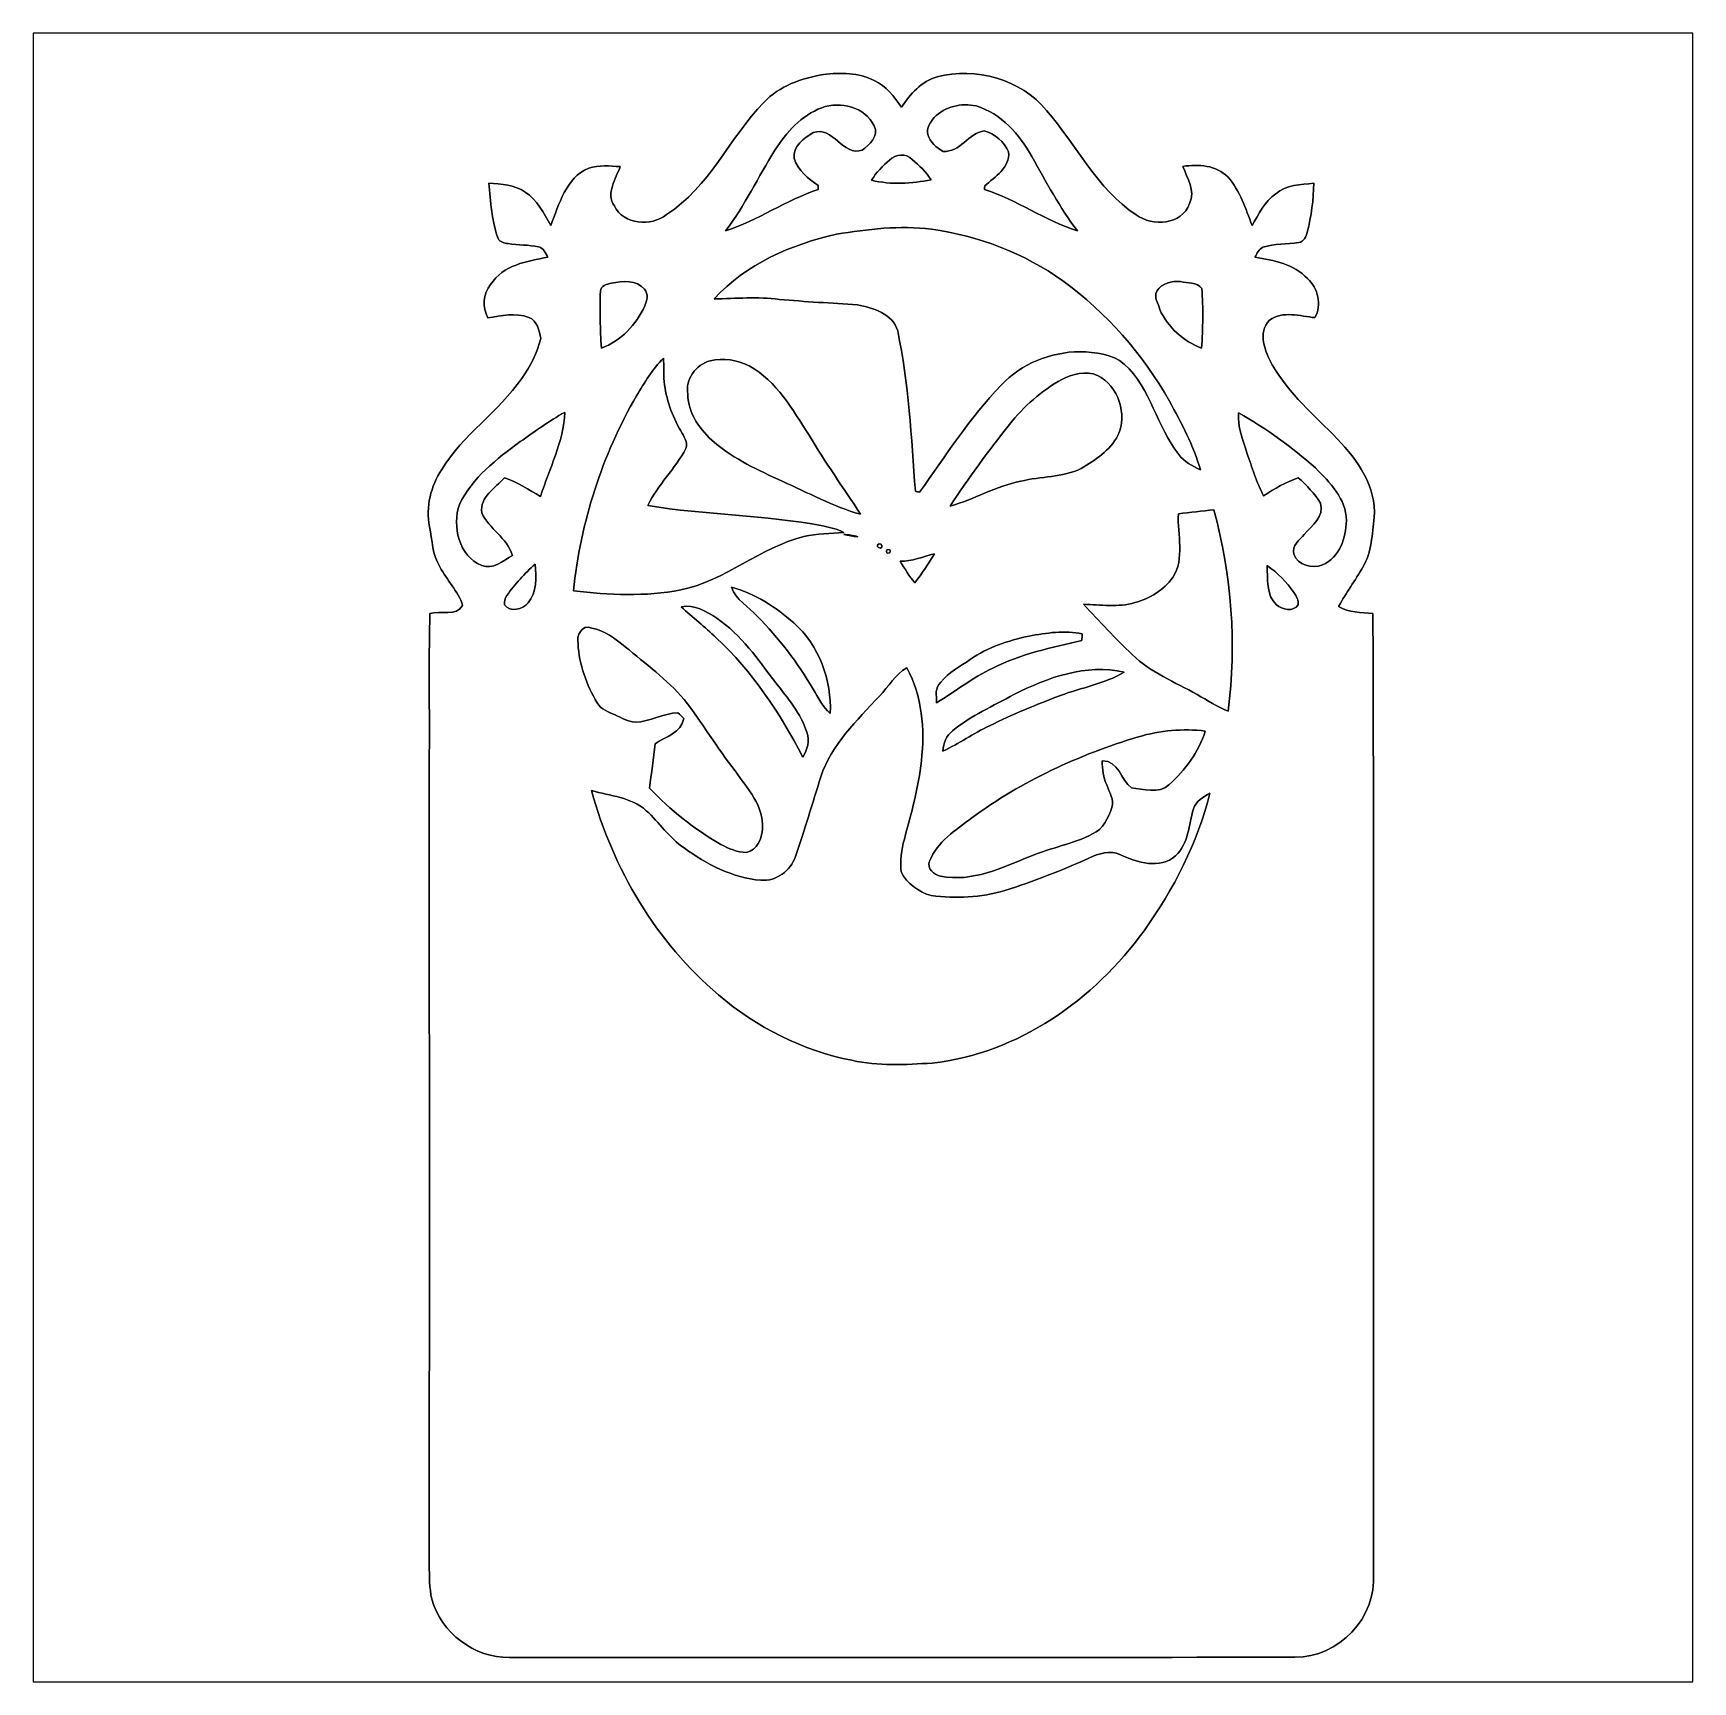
# Model space of a CAD drawing. Header units: centimetres. Extents: x -16.8 to 16.8, y -16.7 to 16.7.
import ezdxf

# ---------------------------------------------------------------- set-up
doc = ezdxf.new("R2010")
doc.units = ezdxf.units.CM
doc.header["$MEASUREMENT"] = 0
doc.layers.add('Layer 1', color=7, linetype='Continuous')

msp = doc.modelspace()

# ---------------------------------------------------------------- linework, layer by layer
at = {"layer": 'Layer 1', "color": 7}
for points, knots in [([(-16.77458, 16.66875), (-16.77458, 16.66875), (16.77458, 16.66875), (16.77458, 16.66875), (16.77458, 16.66875), (16.77458, 16.66875), (16.77458, -16.66875), (16.77458, -16.66875), (16.77458, -16.66875), (16.77458, -16.66875), (-16.77458, -16.66875), (-16.77458, -16.66875), (-16.77458, -16.66875), (-16.77458, -16.66875), (-16.77458, 16.66875), (-16.77458, 16.66875), (-16.77458, 16.66875), (-16.77458, 16.66875), (-16.77458, 16.66875), (-16.77458, 16.66875)], [0, 0, 0, 0, 0.16666667, 0.16666667, 0.16666667, 0.16666667, 0.33333333, 0.33333333, 0.33333333, 0.33333333, 0.5, 0.5, 0.5, 0.5, 0.66666667, 0.66666667, 0.66666667, 0.66666667, 1, 1, 1, 1]), ([(-0.79975, 15.83337), (-1.24037, 15.75858), (-1.69016, 15.60195), (-2.00413, 15.26893), (-2.00413, 15.26893), (-2.70122, 14.55032), (-3.10515, 13.55619), (-3.97051, 13.00162), (-3.97051, 13.00162), (-4.28096, 12.74904), (-4.84329, 12.79666), (-5.02603, 13.17696), (-5.02603, 13.17696), (-5.20312, 13.43378), (-4.99851, 13.72447), (-4.90679, 13.97106), (-4.90679, 13.97106), (-5.11845, 13.98094), (-5.3407, 14.00739), (-5.54426, 13.94001), (-5.54426, 13.94001), (-6.01416, 13.74211), (-6.14045, 13.20412), (-6.31296, 12.77796), (-6.31296, 12.77796), (-6.44631, 13.02879), (-6.58707, 13.29302), (-6.82731, 13.45706), (-6.82731, 13.45706), (-7.04286, 13.60276), (-7.31273, 13.61899), (-7.56391, 13.63768), (-7.56391, 13.63768), (-7.53286, 13.26021), (-7.50323, 12.87674), (-7.37729, 12.51691), (-7.37729, 12.51691), (-7.33707, 12.44494), (-7.24958, 12.42624), (-7.17515, 12.41249), (-7.17515, 12.41249), (-6.96983, 12.38391), (-6.76028, 12.39026), (-6.55673, 12.34722), (-6.55673, 12.34722), (-6.45513, 12.3257), (-6.41773, 12.21775), (-6.37011, 12.13873), (-6.37011, 12.13873), (-6.79344, 12.05794), (-7.2771, 11.9828), (-7.52687, 11.58593), (-7.52687, 11.58593), (-7.68703, 11.39507), (-7.69161, 11.12873), (-7.58366, 10.91283), (-7.58366, 10.91283), (-7.30956, 10.95304), (-7.02381, 11.02431), (-6.75393, 10.91953), (-6.75393, 10.91953), (-6.58601, 10.85533), (-6.54085, 10.65283), (-6.51545, 10.49549), (-6.51545, 10.49549), (-6.58671, 10.20269), (-6.72253, 9.92893), (-6.89892, 9.68587), (-6.89892, 9.68587), (-7.36635, 9.011), (-8.08602, 8.55239), (-8.51429, 7.84648), (-8.51429, 7.84648), (-8.73513, 7.50958), (-8.84484, 7.08836), (-8.76053, 6.68937), (-8.76053, 6.68937), (-8.70656, 6.41667), (-8.70867, 6.11717), (-8.55239, 5.87551), (-8.55239, 5.87551), (-8.4134, 5.60846), (-8.18339, 5.38903), (-8.09308, 5.09834), (-8.09308, 5.09834), (-8.21337, 4.86163), (-8.55028, 4.9978), (-8.75524, 4.93395), (-8.75524, 4.93395), (-8.77676, 4.10669), (-8.76371, 3.27942), (-8.76653, 2.45181), (-8.76653, 2.45181), (-8.76829, -3.13408), (-8.763, -8.71961), (-8.76935, -14.30549), (-8.76935, -14.30549), (-8.76335, -14.5355), (-8.77041, -14.77045), (-8.71538, -14.99658), (-8.71538, -14.99658), (-8.52805, -15.6785), (-7.85495, -16.19109), (-7.14481, -16.17486), (-7.14481, -16.17486), (-1.85244, -16.17204), (3.44029, -16.18051), (8.73231, -16.17063), (8.73231, -16.17063), (9.61072, -16.18509), (10.3946, -15.36241), (10.31875, -14.48259), (10.31875, -14.48259), (10.31134, -8.01123), (10.33392, -1.53952), (10.30746, 4.93183), (10.30746, 4.93183), (10.07604, 4.96993), (9.81534, 4.93571), (9.61496, 5.07788), (9.61496, 5.07788), (9.7663, 5.35058), (9.95045, 5.60352), (10.10567, 5.87375), (10.10567, 5.87375), (10.28735, 6.17538), (10.28912, 6.53732), (10.33286, 6.87564), (10.33286, 6.87564), (10.38366, 7.50006), (9.99984, 8.03592), (9.59132, 8.46173), (9.59132, 8.46173), (9.12495, 8.93762), (8.60637, 9.38001), (8.27229, 9.96456), (8.27229, 9.96456), (8.12871, 10.2295), (7.97137, 10.60803), (8.21902, 10.86591), (8.21902, 10.86591), (8.48431, 11.06241), (8.83955, 10.94422), (9.13659, 10.91636), (9.13659, 10.91636), (9.27347, 11.17494), (9.20574, 11.51149), (8.98842, 11.70517), (8.98842, 11.70517), (8.70973, 11.99974), (8.30404, 12.08052), (7.92198, 12.13873), (7.92198, 12.13873), (7.96643, 12.21105), (7.99888, 12.30524), (8.08426, 12.33876), (8.08426, 12.33876), (8.31815, 12.41672), (8.56686, 12.39414), (8.8071, 12.43401), (8.8071, 12.43401), (8.91081, 12.44812), (8.95562, 12.55677), (8.98102, 12.64532), (8.98102, 12.64532), (9.06357, 12.96882), (9.10696, 13.3029), (9.11472, 13.63698), (9.11472, 13.63698), (8.85155, 13.60135), (8.5531, 13.61158), (8.3439, 13.42178), (8.3439, 13.42178), (8.11601, 13.26586), (8.00171, 13.00797), (7.86412, 12.77867), (7.86412, 12.77867), (7.73924, 13.12157), (7.61788, 13.47999), (7.37729, 13.76186), (7.37729, 13.76186), (7.13599, 13.99893), (6.78497, 14.02433), (6.46747, 13.97494), (6.46747, 13.97494), (6.55214, 13.73434), (6.72289, 13.48564), (6.60329, 13.22282), (6.60329, 13.22282), (6.44207, 12.78961), (5.8547, 12.75503), (5.51921, 12.99633), (5.51921, 12.99633), (4.72722, 13.51774), (4.31871, 14.40991), (3.70981, 15.10559), (3.70981, 15.10559), (3.1944, 15.74236), (2.27824, 15.98648), (1.50001, 15.7861), (1.50001, 15.7861), (1.17863, 15.70531), (0.96026, 15.43226), (0.77858, 15.17156), (0.77858, 15.17156), (0.62653, 15.37935), (0.47202, 15.60583), (0.22789, 15.71202), (0.22789, 15.71202), (-0.08573, 15.87747), (-0.45685, 15.87182), (-0.79975, 15.83337)], [0, 0, 0, 0, 0.01851852, 0.01851852, 0.01851852, 0.01851852, 0.03703704, 0.03703704, 0.03703704, 0.03703704, 0.05555556, 0.05555556, 0.05555556, 0.05555556, 0.07407407, 0.07407407, 0.07407407, 0.07407407, 0.09259259, 0.09259259, 0.09259259, 0.09259259, 0.11111111, 0.11111111, 0.11111111, 0.11111111, 0.12962963, 0.12962963, 0.12962963, 0.12962963, 0.14814815, 0.14814815, 0.14814815, 0.14814815, 0.16666667, 0.16666667, 0.16666667, 0.16666667, 0.18518519, 0.18518519, 0.18518519, 0.18518519, 0.2037037, 0.2037037, 0.2037037, 0.2037037, 0.22222222, 0.22222222, 0.22222222, 0.22222222, 0.24074074, 0.24074074, 0.24074074, 0.24074074, 0.25925926, 0.25925926, 0.25925926, 0.25925926, 0.27777778, 0.27777778, 0.27777778, 0.27777778, 0.2962963, 0.2962963, 0.2962963, 0.2962963, 0.31481481, 0.31481481, 0.31481481, 0.31481481, 0.33333333, 0.33333333, 0.33333333, 0.33333333, 0.35185185, 0.35185185, 0.35185185, 0.35185185, 0.37037037, 0.37037037, 0.37037037, 0.37037037, 0.38888889, 0.38888889, 0.38888889, 0.38888889, 0.40740741, 0.40740741, 0.40740741, 0.40740741, 0.42592593, 0.42592593, 0.42592593, 0.42592593, 0.44444444, 0.44444444, 0.44444444, 0.44444444, 0.46296296, 0.46296296, 0.46296296, 0.46296296, 0.48148148, 0.48148148, 0.48148148, 0.48148148, 0.5, 0.5, 0.5, 0.5, 0.51851852, 0.51851852, 0.51851852, 0.51851852, 0.53703704, 0.53703704, 0.53703704, 0.53703704, 0.55555556, 0.55555556, 0.55555556, 0.55555556, 0.57407407, 0.57407407, 0.57407407, 0.57407407, 0.59259259, 0.59259259, 0.59259259, 0.59259259, 0.61111111, 0.61111111, 0.61111111, 0.61111111, 0.62962963, 0.62962963, 0.62962963, 0.62962963, 0.64814815, 0.64814815, 0.64814815, 0.64814815, 0.66666667, 0.66666667, 0.66666667, 0.66666667, 0.68518519, 0.68518519, 0.68518519, 0.68518519, 0.7037037, 0.7037037, 0.7037037, 0.7037037, 0.72222222, 0.72222222, 0.72222222, 0.72222222, 0.74074074, 0.74074074, 0.74074074, 0.74074074, 0.75925926, 0.75925926, 0.75925926, 0.75925926, 0.77777778, 0.77777778, 0.77777778, 0.77777778, 0.7962963, 0.7962963, 0.7962963, 0.7962963, 0.81481481, 0.81481481, 0.81481481, 0.81481481, 0.83333333, 0.83333333, 0.83333333, 0.83333333, 0.85185185, 0.85185185, 0.85185185, 0.85185185, 0.87037037, 0.87037037, 0.87037037, 0.87037037, 0.88888889, 0.88888889, 0.88888889, 0.88888889, 0.90740741, 0.90740741, 0.90740741, 0.90740741, 0.92592593, 0.92592593, 0.92592593, 0.92592593, 0.94444444, 0.94444444, 0.94444444, 0.94444444, 0.96296296, 0.96296296, 0.96296296, 0.96296296, 1, 1, 1, 1]), ([(-0.83467, 15.16062), (-0.45614, 15.29962), (0.04339, 15.17967), (0.22472, 14.79303), (0.22472, 14.79303), (0.3302, 14.60006), (0.12559, 14.40709), (-0.01623, 14.30302), (-0.01623, 14.30302), (-0.40711, 14.16967), (-0.60784, 14.79938), (-1.00612, 14.65968), (-1.00612, 14.65968), (-1.19063, 14.54785), (-1.4224, 14.38451), (-1.3903, 14.1351), (-1.3903, 14.1351), (-1.31128, 13.89062), (-1.10702, 13.73082), (-0.90805, 13.58582), (-0.90805, 13.58582), (-0.90699, 13.56677), (-0.90488, 13.52832), (-0.90382, 13.50892), (-0.90382, 13.50892), (-1.55751, 13.29372), (-2.12408, 12.87745), (-2.78095, 12.67319), (-2.78095, 12.67319), (-2.38654, 13.17837), (-2.11949, 13.76398), (-1.77906, 14.30373), (-1.77906, 14.30373), (-1.55081, 14.66674), (-1.2446, 15.0054), (-0.83467, 15.16062)], [0, 0, 0, 0, 0.1, 0.1, 0.1, 0.1, 0.2, 0.2, 0.2, 0.2, 0.3, 0.3, 0.3, 0.3, 0.4, 0.4, 0.4, 0.4, 0.5, 0.5, 0.5, 0.5, 0.6, 0.6, 0.6, 0.6, 0.7, 0.7, 0.7, 0.7, 0.8, 0.8, 0.8, 0.8, 1, 1, 1, 1]), ([(1.43792, 14.96624), (1.6577, 15.1832), (1.98684, 15.26434), (2.28671, 15.19802), (2.28671, 15.19802), (2.79541, 15.04033), (3.16301, 14.62476), (3.41489, 14.17355), (3.41489, 14.17355), (3.70276, 13.66167), (3.97898, 13.14132), (4.33317, 12.67037), (4.33317, 12.67037), (3.68088, 12.88697), (3.10938, 13.29267), (2.45569, 13.50892), (2.45569, 13.50892), (2.4571, 13.52762), (2.46027, 13.56572), (2.46168, 13.58441), (2.46168, 13.58441), (2.66982, 13.76362), (2.97074, 13.9513), (2.94393, 14.26633), (2.94393, 14.26633), (2.85221, 14.46742), (2.66559, 14.63746), (2.45039, 14.6939), (2.45039, 14.6939), (2.13466, 14.65262), (1.95933, 14.24764), (1.61749, 14.27939), (1.61749, 14.27939), (1.48378, 14.35312), (1.35467, 14.46601), (1.31304, 14.61805), (1.31304, 14.61805), (1.26753, 14.74682), (1.37231, 14.8657), (1.43792, 14.96624)], [0, 0, 0, 0, 0.09090909, 0.09090909, 0.09090909, 0.09090909, 0.18181818, 0.18181818, 0.18181818, 0.18181818, 0.27272727, 0.27272727, 0.27272727, 0.27272727, 0.36363636, 0.36363636, 0.36363636, 0.36363636, 0.45454545, 0.45454545, 0.45454545, 0.45454545, 0.54545455, 0.54545455, 0.54545455, 0.54545455, 0.63636364, 0.63636364, 0.63636364, 0.63636364, 0.72727273, 0.72727273, 0.72727273, 0.72727273, 0.81818182, 0.81818182, 0.81818182, 0.81818182, 1, 1, 1, 1]), ([(0.53763, 14.1037), (0.65334, 14.22612), (0.87489, 14.24411), (0.99413, 14.11711), (0.99413, 14.11711), (1.13841, 13.99469), (1.27353, 13.85852), (1.38112, 13.70224), (1.38112, 13.70224), (0.98354, 13.63204), (0.57009, 13.59782), (0.17357, 13.69377), (0.17357, 13.69377), (0.26388, 13.85464), (0.40076, 13.98235), (0.53763, 14.1037)], [0, 0, 0, 0, 0.2, 0.2, 0.2, 0.2, 0.4, 0.4, 0.4, 0.4, 0.6, 0.6, 0.6, 0.6, 1, 1, 1, 1]), ([(-0.53587, 12.60299), (0.09631, 12.70635), (0.7426, 12.78502), (1.38218, 12.70494), (1.38218, 12.70494), (2.33327, 12.57194), (3.25967, 12.22269), (4.03966, 11.6586), (4.03966, 11.6586), (4.92478, 11.01901), (5.66102, 10.17834), (6.19407, 9.2262), (6.19407, 9.2262), (6.43996, 8.78205), (6.68302, 8.32944), (6.82025, 7.83731), (6.82025, 7.83731), (6.65727, 7.9121), (6.49217, 8.00312), (6.38563, 8.15093), (6.38563, 8.15093), (5.93407, 8.70761), (5.82718, 9.48514), (5.28214, 9.97373), (5.28214, 9.97373), (5.0359, 10.19104), (4.69653, 10.2175), (4.38432, 10.22844), (4.38432, 10.22844), (3.79412, 10.22174), (3.20075, 9.98784), (2.79435, 9.55322), (2.79435, 9.55322), (2.16359, 8.89564), (1.67111, 8.12412), (1.14371, 7.38576), (1.14371, 7.38576), (1.12219, 7.3914), (1.07915, 7.40269), (1.05798, 7.40833), (1.05798, 7.40833), (0.98319, 8.49277), (0.92146, 9.58391), (0.70132, 10.65071), (0.70132, 10.65071), (0.60043, 11.00032), (0.20214, 11.11321), (-0.11183, 11.17318), (-0.11183, 11.17318), (-0.63818, 11.21269), (-1.16593, 11.23703), (-1.69157, 11.28607), (-1.69157, 11.28607), (-2.12972, 11.34075), (-2.56999, 11.30265), (-3.00919, 11.29453), (-3.00919, 11.29453), (-2.36643, 11.99833), (-1.45168, 12.39979), (-0.53587, 12.60299)], [0, 0, 0, 0, 0.0625, 0.0625, 0.0625, 0.0625, 0.125, 0.125, 0.125, 0.125, 0.1875, 0.1875, 0.1875, 0.1875, 0.25, 0.25, 0.25, 0.25, 0.3125, 0.3125, 0.3125, 0.3125, 0.375, 0.375, 0.375, 0.375, 0.4375, 0.4375, 0.4375, 0.4375, 0.5, 0.5, 0.5, 0.5, 0.5625, 0.5625, 0.5625, 0.5625, 0.625, 0.625, 0.625, 0.625, 0.6875, 0.6875, 0.6875, 0.6875, 0.75, 0.75, 0.75, 0.75, 0.8125, 0.8125, 0.8125, 0.8125, 0.875, 0.875, 0.875, 0.875, 1, 1, 1, 1]), ([(-5.08318, 11.61203), (-4.86692, 11.65825), (-4.57235, 11.68329), (-4.41678, 11.49279), (-4.41678, 11.49279), (-4.33176, 11.39578), (-4.36492, 11.2589), (-4.41219, 11.15272), (-4.41219, 11.15272), (-4.58964, 10.7763), (-4.88738, 10.44152), (-5.28884, 10.30146), (-5.28884, 10.30146), (-5.30966, 10.68352), (-5.32694, 11.06664), (-5.30825, 11.44905), (-5.30825, 11.44905), (-5.30895, 11.56547), (-5.17419, 11.59545), (-5.08318, 11.61203)], [0, 0, 0, 0, 0.16666667, 0.16666667, 0.16666667, 0.16666667, 0.33333333, 0.33333333, 0.33333333, 0.33333333, 0.5, 0.5, 0.5, 0.5, 0.66666667, 0.66666667, 0.66666667, 0.66666667, 1, 1, 1, 1]), ([(5.94148, 11.44905), (6.02827, 11.61697), (6.24628, 11.65825), (6.4202, 11.64731), (6.4202, 11.64731), (6.55779, 11.60956), (6.75217, 11.63567), (6.85094, 11.50867), (6.85094, 11.50867), (6.87776, 11.1065), (6.86999, 10.70187), (6.84601, 10.2997), (6.84601, 10.2997), (6.47735, 10.43658), (6.16338, 10.72409), (5.99757, 11.0804), (5.99757, 11.0804), (5.97958, 11.19752), (5.86916, 11.33228), (5.94148, 11.44905)], [0, 0, 0, 0, 0.16666667, 0.16666667, 0.16666667, 0.16666667, 0.33333333, 0.33333333, 0.33333333, 0.33333333, 0.5, 0.5, 0.5, 0.5, 0.66666667, 0.66666667, 0.66666667, 0.66666667, 1, 1, 1, 1]), ([(-4.57588, 9.33803), (-4.41678, 9.60473), (-4.25662, 9.87601), (-4.03578, 10.09791), (-4.03578, 10.09791), (-4.0192, 9.94057), (-4.03296, 9.78217), (-4.02026, 9.62448), (-4.02026, 9.62448), (-3.98145, 9.27347), (-3.86574, 8.92951), (-3.68194, 8.62753), (-3.68194, 8.62753), (-3.62479, 8.51817), (-3.53589, 8.39964), (-3.57858, 8.26805), (-3.57858, 8.26805), (-3.79659, 7.85989), (-4.15078, 7.5378), (-4.34975, 7.1187), (-4.34975, 7.1187), (-3.17818, 6.92044), (-1.98014, 6.93032), (-0.81209, 6.70419), (-0.81209, 6.70419), (-0.66604, 6.68091), (-0.52388, 6.6354), (-0.38876, 6.57507), (-0.38876, 6.57507), (-0.65793, 6.54967), (-0.93063, 6.55355), (-1.19451, 6.49041), (-1.19451, 6.49041), (-2.08421, 6.27345), (-2.78059, 5.59259), (-3.68265, 5.41126), (-3.68265, 5.41126), (-4.39702, 5.26874), (-5.13468, 5.31424), (-5.85399, 5.39044), (-5.85399, 5.39044), (-5.70548, 6.77474), (-5.27897, 8.134), (-4.57588, 9.33803)], [0, 0, 0, 0, 0.08333333, 0.08333333, 0.08333333, 0.08333333, 0.16666667, 0.16666667, 0.16666667, 0.16666667, 0.25, 0.25, 0.25, 0.25, 0.33333333, 0.33333333, 0.33333333, 0.33333333, 0.41666667, 0.41666667, 0.41666667, 0.41666667, 0.5, 0.5, 0.5, 0.5, 0.58333333, 0.58333333, 0.58333333, 0.58333333, 0.66666667, 0.66666667, 0.66666667, 0.66666667, 0.75, 0.75, 0.75, 0.75, 0.83333333, 0.83333333, 0.83333333, 0.83333333, 1, 1, 1, 1]), ([(-3.09174, 10.04358), (-2.82716, 10.10991), (-2.54318, 10.05805), (-2.30011, 9.94057), (-2.30011, 9.94057), (-1.74061, 9.63507), (-1.42699, 9.05616), (-1.09044, 8.5411), (-1.09044, 8.5411), (-0.76906, 7.99218), (-0.39299, 7.47818), (-0.05186, 6.94196), (-0.05186, 6.94196), (-0.60607, 7.09754), (-1.11125, 7.37729), (-1.63477, 7.60906), (-1.63477, 7.60906), (-2.11243, 7.82884), (-2.5975, 8.05251), (-3.0039, 8.39188), (-3.0039, 8.39188), (-3.28648, 8.63812), (-3.53942, 8.97678), (-3.54154, 9.36766), (-3.54154, 9.36766), (-3.6001, 9.66611), (-3.37644, 9.96774), (-3.09174, 10.04358)], [0, 0, 0, 0, 0.125, 0.125, 0.125, 0.125, 0.25, 0.25, 0.25, 0.25, 0.375, 0.375, 0.375, 0.375, 0.5, 0.5, 0.5, 0.5, 0.625, 0.625, 0.625, 0.625, 0.75, 0.75, 0.75, 0.75, 1, 1, 1, 1]), ([(4.0192, 9.66646), (4.23439, 9.78217), (4.50744, 9.84215), (4.74063, 9.74972), (4.74063, 9.74972), (5.16361, 9.53664), (5.35199, 8.95879), (5.15267, 8.53299), (5.15267, 8.53299), (4.99428, 8.2296), (4.69759, 8.03628), (4.41149, 7.86765), (4.41149, 7.86765), (4.03437, 7.6775), (3.59163, 7.71525), (3.19052, 7.60765), (3.19052, 7.60765), (2.68887, 7.51276), (2.24825, 7.23935), (1.75966, 7.106), (1.75966, 7.106), (2.13607, 7.67115), (2.53471, 8.2236), (2.95945, 8.75383), (2.95945, 8.75383), (3.24908, 9.12319), (3.60821, 9.43857), (4.0192, 9.66646)], [0, 0, 0, 0, 0.125, 0.125, 0.125, 0.125, 0.25, 0.25, 0.25, 0.25, 0.375, 0.375, 0.375, 0.375, 0.5, 0.5, 0.5, 0.5, 0.625, 0.625, 0.625, 0.625, 0.75, 0.75, 0.75, 0.75, 1, 1, 1, 1]), ([(-6.9282, 8.40881), (-6.63399, 8.61377), (-6.34506, 8.83038), (-6.02862, 9.00077), (-6.02862, 9.00077), (-6.05084, 8.40458), (-6.34471, 7.86412), (-6.51722, 7.30144), (-6.51722, 7.30144), (-6.75993, 7.43056), (-6.98288, 7.59883), (-7.24817, 7.68068), (-7.24817, 7.68068), (-7.42456, 7.47148), (-7.7537, 7.29227), (-7.70678, 6.97159), (-7.70678, 6.97159), (-7.56003, 6.64245), (-7.19314, 6.46606), (-7.08695, 6.10976), (-7.08695, 6.10976), (-7.26863, 6.00251), (-7.48524, 5.81201), (-7.70819, 5.90726), (-7.70819, 5.90726), (-8.17245, 6.09318), (-8.30721, 6.70031), (-8.1601, 7.13881), (-8.1601, 7.13881), (-7.89481, 7.68244), (-7.40586, 8.05991), (-6.9282, 8.40881)], [0, 0, 0, 0, 0.11111111, 0.11111111, 0.11111111, 0.11111111, 0.22222222, 0.22222222, 0.22222222, 0.22222222, 0.33333333, 0.33333333, 0.33333333, 0.33333333, 0.44444444, 0.44444444, 0.44444444, 0.44444444, 0.55555556, 0.55555556, 0.55555556, 0.55555556, 0.66666667, 0.66666667, 0.66666667, 0.66666667, 0.77777778, 0.77777778, 0.77777778, 0.77777778, 1, 1, 1, 1]), ([(7.59284, 8.99407), (8.14458, 8.6741), (8.67128, 8.30298), (9.14682, 7.87682), (9.14682, 7.87682), (9.43716, 7.58825), (9.76806, 7.25382), (9.77194, 6.81496), (9.77194, 6.81496), (9.7663, 6.46677), (9.63612, 6.06213), (9.28758, 5.91749), (9.28758, 5.91749), (9.08226, 5.83671), (8.78381, 5.90409), (8.71008, 6.13375), (8.71008, 6.13375), (8.65787, 6.31155), (8.82544, 6.41597), (8.91928, 6.53239), (8.91928, 6.53239), (9.0745, 6.70736), (9.33379, 6.89751), (9.24666, 7.16597), (9.24666, 7.16597), (9.13306, 7.36424), (8.96161, 7.52157), (8.80004, 7.67962), (8.80004, 7.67962), (8.55027, 7.59142), (8.31744, 7.46125), (8.09766, 7.31449), (8.09766, 7.31449), (7.95267, 7.58896), (7.86624, 7.88882), (7.76041, 8.17951), (7.76041, 8.17951), (7.68421, 8.44197), (7.56003, 8.71467), (7.59284, 8.99407)], [0, 0, 0, 0, 0.09090909, 0.09090909, 0.09090909, 0.09090909, 0.18181818, 0.18181818, 0.18181818, 0.18181818, 0.27272727, 0.27272727, 0.27272727, 0.27272727, 0.36363636, 0.36363636, 0.36363636, 0.36363636, 0.45454545, 0.45454545, 0.45454545, 0.45454545, 0.54545455, 0.54545455, 0.54545455, 0.54545455, 0.63636364, 0.63636364, 0.63636364, 0.63636364, 0.72727273, 0.72727273, 0.72727273, 0.72727273, 0.81818182, 0.81818182, 0.81818182, 0.81818182, 1, 1, 1, 1]), ([(6.37505, 6.94972), (6.61458, 6.97653), (6.85377, 7.00864), (7.09436, 7.02945), (7.09436, 7.02945), (7.44537, 5.70759), (7.56109, 4.31659), (7.38152, 2.95839), (7.38152, 2.95839), (7.16104, 3.04835), (6.96136, 3.18064), (6.75322, 3.29389), (6.75322, 3.29389), (6.30837, 3.55036), (5.81519, 3.73662), (5.44266, 4.10175), (5.44266, 4.10175), (5.10011, 4.42771), (4.77908, 4.77555), (4.45523, 5.11951), (4.45523, 5.11951), (4.80201, 5.11422), (5.15902, 5.05178), (5.49804, 5.15373), (5.49804, 5.15373), (5.79684, 5.23593), (6.08083, 5.40597), (6.26075, 5.66279), (6.26075, 5.66279), (6.51157, 6.04344), (6.35317, 6.52604), (6.37505, 6.94972)], [0, 0, 0, 0, 0.11111111, 0.11111111, 0.11111111, 0.11111111, 0.22222222, 0.22222222, 0.22222222, 0.22222222, 0.33333333, 0.33333333, 0.33333333, 0.33333333, 0.44444444, 0.44444444, 0.44444444, 0.44444444, 0.55555556, 0.55555556, 0.55555556, 0.55555556, 0.66666667, 0.66666667, 0.66666667, 0.66666667, 0.77777778, 0.77777778, 0.77777778, 0.77777778, 1, 1, 1, 1]), ([(-0.38594, 6.5345), (-0.29139, 6.52745), (-0.19685, 6.51439), (-0.10583, 6.48652), (-0.10583, 6.48652), (-0.20038, 6.49464), (-0.29457, 6.5091), (-0.38594, 6.5345)], [0, 0, 0, 0, 0.33333333, 0.33333333, 0.33333333, 0.33333333, 1, 1, 1, 1]), ([(0.29351, 6.32425), (0.3235, 6.36799), (0.40958, 6.32531), (0.38206, 6.27521), (0.38206, 6.27521), (0.35172, 6.23323), (0.26741, 6.27556), (0.29351, 6.32425)], [0, 0, 0, 0, 0.33333333, 0.33333333, 0.33333333, 0.33333333, 1, 1, 1, 1]), ([(0.48225, 6.22053), (0.5394, 6.23888), (0.5588, 6.21947), (0.54081, 6.16197), (0.54081, 6.16197), (0.48331, 6.14362), (0.46355, 6.16338), (0.48225, 6.22053)], [0, 0, 0, 0, 0.33333333, 0.33333333, 0.33333333, 0.33333333, 1, 1, 1, 1]), ([(0.75142, 5.98946), (0.99448, 5.98311), (1.2132, 6.09071), (1.44498, 6.14257), (1.44498, 6.14257), (1.32468, 5.93901), (1.18957, 5.74534), (1.05022, 5.55484), (1.05022, 5.55484), (0.93274, 5.68678), (0.8449, 5.84059), (0.75142, 5.98946)], [0, 0, 0, 0, 0.25, 0.25, 0.25, 0.25, 0.5, 0.5, 0.5, 0.5, 1, 1, 1, 1]), ([(-7.19984, 5.29484), (-7.03862, 5.53191), (-6.83966, 5.73934), (-6.62764, 5.9309), (-6.62764, 5.9309), (-6.60047, 5.66667), (-6.59518, 5.36399), (-6.77016, 5.14667), (-6.77016, 5.14667), (-6.87881, 5.01227), (-7.13176, 4.95688), (-7.2457, 5.10681), (-7.2457, 5.10681), (-7.2584, 5.17313), (-7.23724, 5.24051), (-7.19984, 5.29484)], [0, 0, 0, 0, 0.2, 0.2, 0.2, 0.2, 0.4, 0.4, 0.4, 0.4, 0.6, 0.6, 0.6, 0.6, 1, 1, 1, 1]), ([(8.16716, 5.90268), (8.38306, 5.75945), (8.56192, 5.56789), (8.71149, 5.35728), (8.71149, 5.35728), (8.76053, 5.28426), (8.81168, 5.20065), (8.79687, 5.10822), (8.79687, 5.10822), (8.70232, 4.96111), (8.46949, 5.00698), (8.35625, 5.11034), (8.35625, 5.11034), (8.14529, 5.30931), (8.18691, 5.63668), (8.16716, 5.90268)], [0, 0, 0, 0, 0.2, 0.2, 0.2, 0.2, 0.4, 0.4, 0.4, 0.4, 0.6, 0.6, 0.6, 0.6, 1, 1, 1, 1]), ([(-2.65889, 5.46347), (-2.18334, 5.34423), (-1.76283, 5.05954), (-1.39665, 4.74204), (-1.39665, 4.74204), (-0.88371, 4.2859), (-0.63429, 3.5881), (-0.66075, 2.91042), (-0.66075, 2.91042), (-0.81351, 3.04483), (-0.90276, 3.2325), (-1.00894, 3.40219), (-1.00894, 3.40219), (-1.32009, 3.94123), (-1.70109, 4.43936), (-2.1396, 4.88033), (-2.1396, 4.88033), (-2.31563, 5.07083), (-2.56822, 5.20806), (-2.65889, 5.46347)], [0, 0, 0, 0, 0.16666667, 0.16666667, 0.16666667, 0.16666667, 0.33333333, 0.33333333, 0.33333333, 0.33333333, 0.5, 0.5, 0.5, 0.5, 0.66666667, 0.66666667, 0.66666667, 0.66666667, 1, 1, 1, 1]), ([(-3.67489, 5.06871), (-3.41171, 5.12763), (-3.169, 4.97699), (-2.95628, 4.84011), (-2.95628, 4.84011), (-2.45992, 4.50286), (-2.11949, 4.00085), (-1.76001, 3.53201), (-1.76001, 3.53201), (-1.52224, 3.22086), (-1.25518, 2.915), (-1.13489, 2.53436), (-1.13489, 2.53436), (-1.07209, 2.36008), (-1.12289, 2.18052), (-1.21532, 2.03094), (-1.21532, 2.03094), (-1.67675, 2.91465), (-2.23097, 3.76167), (-2.9658, 4.44288), (-2.9658, 4.44288), (-3.19581, 4.65914), (-3.4417, 4.85669), (-3.67489, 5.06871)], [0, 0, 0, 0, 0.14285714, 0.14285714, 0.14285714, 0.14285714, 0.28571429, 0.28571429, 0.28571429, 0.28571429, 0.42857143, 0.42857143, 0.42857143, 0.42857143, 0.57142857, 0.57142857, 0.57142857, 0.57142857, 0.71428571, 0.71428571, 0.71428571, 0.71428571, 1, 1, 1, 1]), ([(-5.7598, 4.32223), (-5.80037, 4.47604), (-5.68713, 4.72722), (-5.48428, 4.64009), (-5.48428, 4.64009), (-5.22711, 4.58964), (-5.00556, 4.42489), (-4.80624, 4.26085), (-4.80624, 4.26085), (-4.39984, 3.91654), (-3.96064, 3.60327), (-3.61491, 3.1937), (-3.61491, 3.1937), (-3.25191, 2.72768), (-2.94887, 2.21827), (-2.58586, 1.75189), (-2.58586, 1.75189), (-2.33645, 1.39912), (-2.00413, 1.04704), (-2.02988, 0.58279), (-2.02988, 0.58279), (-2.0447, 0.38806), (-2.13713, 0.1397), (-2.3562, 0.10231), (-2.3562, 0.10231), (-2.54106, 0.09843), (-2.71498, 0.18415), (-2.87584, 0.26423), (-2.87584, 0.26423), (-3.40924, 0.57185), (-3.8929, 0.9592), (-4.31871, 1.403), (-4.31871, 1.403), (-4.27673, 1.70215), (-4.23086, 2.00096), (-4.20229, 2.30152), (-4.20229, 2.30152), (-3.99098, 2.44334), (-3.67383, 2.52377), (-3.62056, 2.81164), (-3.62056, 2.81164), (-3.66113, 2.85009), (-3.7017, 2.88854), (-3.74156, 2.92664), (-3.74156, 2.92664), (-4.04213, 2.91959), (-4.30318, 2.74003), (-4.60375, 2.73791), (-4.60375, 2.73791), (-4.75086, 2.74426), (-4.87856, 2.82646), (-5.0105, 2.8829), (-5.0105, 2.8829), (-5.14174, 2.94499), (-5.29943, 2.98979), (-5.37492, 3.12561), (-5.37492, 3.12561), (-5.58271, 3.49038), (-5.74499, 3.89784), (-5.7598, 4.32223)], [0, 0, 0, 0, 0.0625, 0.0625, 0.0625, 0.0625, 0.125, 0.125, 0.125, 0.125, 0.1875, 0.1875, 0.1875, 0.1875, 0.25, 0.25, 0.25, 0.25, 0.3125, 0.3125, 0.3125, 0.3125, 0.375, 0.375, 0.375, 0.375, 0.4375, 0.4375, 0.4375, 0.4375, 0.5, 0.5, 0.5, 0.5, 0.5625, 0.5625, 0.5625, 0.5625, 0.625, 0.625, 0.625, 0.625, 0.6875, 0.6875, 0.6875, 0.6875, 0.75, 0.75, 0.75, 0.75, 0.8125, 0.8125, 0.8125, 0.8125, 0.875, 0.875, 0.875, 0.875, 1, 1, 1, 1]), ([(3.35668, 4.47675), (3.70875, 4.53849), (4.07882, 4.60304), (4.43301, 4.52014), (4.43301, 4.52014), (4.43089, 4.48769), (4.4263, 4.42242), (4.42419, 4.38997), (4.42419, 4.38997), (3.81318, 4.24744), (3.19088, 4.11586), (2.62714, 3.8294), (2.62714, 3.8294), (2.21827, 3.6449), (1.87219, 3.35421), (1.48731, 3.12914), (1.48731, 3.12914), (1.48696, 3.27237), (1.44533, 3.43535), (1.57233, 3.54224), (1.57233, 3.54224), (1.72367, 3.74932), (1.96391, 3.86045), (2.16888, 4.00473), (2.16888, 4.00473), (2.5213, 4.2545), (2.9397, 4.38397), (3.35668, 4.47675)], [0, 0, 0, 0, 0.125, 0.125, 0.125, 0.125, 0.25, 0.25, 0.25, 0.25, 0.375, 0.375, 0.375, 0.375, 0.5, 0.5, 0.5, 0.5, 0.625, 0.625, 0.625, 0.625, 0.75, 0.75, 0.75, 0.75, 1, 1, 1, 1]), ([(0.33337, 3.26461), (0.51647, 3.45511), (0.64805, 3.70381), (0.88653, 3.83399), (0.88653, 3.83399), (1.19768, 3.26496), (1.25166, 2.59256), (1.18075, 1.95756), (1.18075, 1.95756), (1.12183, 1.41781), (0.97508, 0.89288), (0.83608, 0.36901), (0.83608, 0.36901), (0.77682, 0.15593), (0.74789, -0.06879), (0.77011, -0.28928), (0.77011, -0.28928), (0.89147, -0.5274), (1.12536, -0.70097), (1.38112, -0.76941), (1.38112, -0.76941), (1.87572, -0.82832), (2.38548, -0.81421), (2.86456, -0.66675), (2.86456, -0.66675), (3.44523, -0.48754), (4.01214, -0.26317), (4.566, -0.0127), (4.566, -0.0127), (4.75897, 0.08043), (4.99604, 0.15699), (5.20241, 0.0568), (5.20241, 0.0568), (5.53826, -0.09913), (6.00322, -0.248), (6.31825, 0.03175), (6.31825, 0.03175), (6.58001, 0.28046), (6.58671, 0.65687), (6.67808, 0.98284), (6.67808, 0.98284), (6.72571, 1.14018), (6.88375, 1.2192), (7.01181, 1.30281), (7.01181, 1.30281), (6.76875, 0.29528), (6.27803, -0.63959), (5.68113, -1.48096), (5.68113, -1.48096), (4.67184, -2.8762), (3.13902, -3.96205), (1.39876, -4.15607), (1.39876, -4.15607), (0.85866, -4.18994), (0.30692, -4.2231), (-0.22472, -4.10104), (-0.22472, -4.10104), (-1.21885, -3.90525), (-2.15124, -3.43606), (-2.92029, -2.77918), (-2.92029, -2.77918), (-4.17901, -1.71521), (-5.05389, -0.22966), (-5.48781, 1.35184), (-5.48781, 1.35184), (-5.10822, 1.24742), (-4.68912, 1.21955), (-4.38044, 0.9465), (-4.38044, 0.9465), (-4.11445, 0.70767), (-3.91866, 0.39299), (-3.61703, 0.19262), (-3.61703, 0.19262), (-3.15913, -0.13829), (-2.63596, -0.41275), (-2.0634, -0.46002), (-2.0634, -0.46002), (-1.75154, -0.48154), (-1.46121, -0.26952), (-1.3649, 0.02328), (-1.3649, 0.02328), (-1.18145, 0.55386), (-1.02235, 1.09326), (-0.85266, 1.62842), (-0.85266, 1.62842), (-0.641, 2.28565), (-0.12065, 2.76825), (0.33337, 3.26461)], [0, 0, 0, 0, 0.04347826, 0.04347826, 0.04347826, 0.04347826, 0.08695652, 0.08695652, 0.08695652, 0.08695652, 0.13043478, 0.13043478, 0.13043478, 0.13043478, 0.17391304, 0.17391304, 0.17391304, 0.17391304, 0.2173913, 0.2173913, 0.2173913, 0.2173913, 0.26086957, 0.26086957, 0.26086957, 0.26086957, 0.30434783, 0.30434783, 0.30434783, 0.30434783, 0.34782609, 0.34782609, 0.34782609, 0.34782609, 0.39130435, 0.39130435, 0.39130435, 0.39130435, 0.43478261, 0.43478261, 0.43478261, 0.43478261, 0.47826087, 0.47826087, 0.47826087, 0.47826087, 0.52173913, 0.52173913, 0.52173913, 0.52173913, 0.56521739, 0.56521739, 0.56521739, 0.56521739, 0.60869565, 0.60869565, 0.60869565, 0.60869565, 0.65217391, 0.65217391, 0.65217391, 0.65217391, 0.69565217, 0.69565217, 0.69565217, 0.69565217, 0.73913043, 0.73913043, 0.73913043, 0.73913043, 0.7826087, 0.7826087, 0.7826087, 0.7826087, 0.82608696, 0.82608696, 0.82608696, 0.82608696, 0.86956522, 0.86956522, 0.86956522, 0.86956522, 0.91304348, 0.91304348, 0.91304348, 0.91304348, 1, 1, 1, 1]), ([(3.05188, 3.29777), (3.73451, 3.6382), (4.50709, 3.92536), (5.27967, 3.74791), (5.27967, 3.74791), (4.8835, 3.50908), (4.41854, 3.43958), (3.99168, 3.27554), (3.99168, 3.27554), (3.50591, 3.09033), (3.02013, 2.90195), (2.55834, 2.66171), (2.55834, 2.66171), (2.23238, 2.51425), (1.94134, 2.30046), (1.61643, 2.15194), (1.61643, 2.15194), (1.62207, 2.30893), (1.68734, 2.4638), (1.81257, 2.56223), (1.81257, 2.56223), (2.18369, 2.87091), (2.63384, 3.06246), (3.05188, 3.29777)], [0, 0, 0, 0, 0.14285714, 0.14285714, 0.14285714, 0.14285714, 0.28571429, 0.28571429, 0.28571429, 0.28571429, 0.42857143, 0.42857143, 0.42857143, 0.42857143, 0.57142857, 0.57142857, 0.57142857, 0.57142857, 0.71428571, 0.71428571, 0.71428571, 0.71428571, 1, 1, 1, 1]), ([(5.56754, 2.4384), (6.00463, 2.57387), (6.46606, 2.60703), (6.92009, 2.55729), (6.92009, 2.55729), (6.78674, 2.13184), (6.51228, 1.76601), (6.18455, 1.46932), (6.18455, 1.46932), (5.98382, 1.27741), (5.66279, 1.39594), (5.42537, 1.40688), (5.42537, 1.40688), (5.20453, 1.56739), (5.17666, 1.96286), (4.832, 1.95368), (4.832, 1.95368), (4.84223, 1.78823), (4.85246, 1.6196), (4.92689, 1.46756), (4.92689, 1.46756), (4.97381, 1.3208), (5.08811, 1.16911), (5.02814, 1.00859), (5.02814, 1.00859), (4.959, 0.79834), (4.85457, 0.57044), (4.64079, 0.47554), (4.64079, 0.47554), (4.24533, 0.27411), (3.80224, 0.1965), (3.39337, 0.02787), (3.39337, 0.02787), (2.81093, -0.20038), (2.21439, -0.51047), (1.56774, -0.375), (1.56774, -0.375), (1.43439, -0.35313), (1.28552, -0.22296), (1.34373, -0.07655), (1.34373, -0.07655), (1.4986, 0.31785), (1.8729, 0.55739), (2.19781, 0.80081), (2.19781, 0.80081), (3.21204, 1.54305), (4.36527, 2.08139), (5.56754, 2.4384)], [0, 0, 0, 0, 0.07692308, 0.07692308, 0.07692308, 0.07692308, 0.15384615, 0.15384615, 0.15384615, 0.15384615, 0.23076923, 0.23076923, 0.23076923, 0.23076923, 0.30769231, 0.30769231, 0.30769231, 0.30769231, 0.38461538, 0.38461538, 0.38461538, 0.38461538, 0.46153846, 0.46153846, 0.46153846, 0.46153846, 0.53846154, 0.53846154, 0.53846154, 0.53846154, 0.61538462, 0.61538462, 0.61538462, 0.61538462, 0.69230769, 0.69230769, 0.69230769, 0.69230769, 0.76923077, 0.76923077, 0.76923077, 0.76923077, 0.84615385, 0.84615385, 0.84615385, 0.84615385, 1, 1, 1, 1])]:
    msp.add_open_spline(points, degree=3, knots=knots, dxfattribs=at)
at = {"layer": 'Layer 1', "color": 8}
for points, knots in [([(-0.79975, 15.83337), (-0.45685, 15.87182), (-0.08573, 15.87747), (0.22789, 15.71202), (0.22789, 15.71202), (0.47202, 15.60583), (0.62653, 15.37935), (0.77858, 15.17156), (0.77858, 15.17156), (0.96026, 15.43226), (1.17863, 15.70531), (1.50001, 15.7861), (1.50001, 15.7861), (2.27824, 15.98648), (3.1944, 15.74236), (3.70981, 15.10559), (3.70981, 15.10559), (4.31871, 14.40991), (4.72722, 13.51774), (5.51921, 12.99633), (5.51921, 12.99633), (5.8547, 12.75503), (6.44207, 12.78961), (6.60329, 13.22282), (6.60329, 13.22282), (6.72289, 13.48564), (6.55214, 13.73434), (6.46747, 13.97494), (6.46747, 13.97494), (6.78497, 14.02433), (7.13599, 13.99893), (7.37729, 13.76186), (7.37729, 13.76186), (7.61788, 13.47999), (7.73924, 13.12157), (7.86412, 12.77867), (7.86412, 12.77867), (8.00171, 13.00797), (8.11601, 13.26586), (8.3439, 13.42178), (8.3439, 13.42178), (8.5531, 13.61158), (8.85155, 13.60135), (9.11472, 13.63698), (9.11472, 13.63698), (9.10696, 13.3029), (9.06357, 12.96882), (8.98102, 12.64532), (8.98102, 12.64532), (8.95562, 12.55677), (8.91081, 12.44812), (8.8071, 12.43401), (8.8071, 12.43401), (8.56686, 12.39414), (8.31815, 12.41672), (8.08426, 12.33876), (8.08426, 12.33876), (7.99888, 12.30524), (7.96643, 12.21105), (7.92198, 12.13873), (7.92198, 12.13873), (8.30404, 12.08052), (8.70973, 11.99974), (8.98842, 11.70517), (8.98842, 11.70517), (9.20574, 11.51149), (9.27347, 11.17494), (9.13659, 10.91636), (9.13659, 10.91636), (8.83955, 10.94422), (8.48431, 11.06241), (8.21902, 10.86591), (8.21902, 10.86591), (7.97137, 10.60803), (8.12871, 10.2295), (8.27229, 9.96456), (8.27229, 9.96456), (8.60637, 9.38001), (9.12495, 8.93762), (9.59132, 8.46173), (9.59132, 8.46173), (9.99984, 8.03592), (10.38366, 7.50006), (10.33286, 6.87564), (10.33286, 6.87564), (10.28912, 6.53732), (10.28735, 6.17538), (10.10567, 5.87375), (10.10567, 5.87375), (9.95045, 5.60352), (9.7663, 5.35058), (9.61496, 5.07788), (9.61496, 5.07788), (9.81534, 4.93571), (10.07604, 4.96993), (10.30746, 4.93183), (10.30746, 4.93183), (10.33392, -1.53952), (10.31134, -8.01123), (10.31875, -14.48259), (10.31875, -14.48259), (10.3946, -15.36241), (9.61072, -16.18509), (8.73231, -16.17063), (8.73231, -16.17063), (3.44029, -16.18051), (-1.85244, -16.17204), (-7.14481, -16.17486), (-7.14481, -16.17486), (-7.85495, -16.19109), (-8.52805, -15.6785), (-8.71538, -14.99658), (-8.71538, -14.99658), (-8.77041, -14.77045), (-8.76335, -14.5355), (-8.76935, -14.30549), (-8.76935, -14.30549), (-8.763, -8.71961), (-8.76829, -3.13408), (-8.76653, 2.45181), (-8.76653, 2.45181), (-8.76371, 3.27942), (-8.77676, 4.10669), (-8.75524, 4.93395), (-8.75524, 4.93395), (-8.55028, 4.9978), (-8.21337, 4.86163), (-8.09308, 5.09834), (-8.09308, 5.09834), (-8.18339, 5.38903), (-8.4134, 5.60846), (-8.55239, 5.87551), (-8.55239, 5.87551), (-8.70867, 6.11717), (-8.70656, 6.41667), (-8.76053, 6.68937), (-8.76053, 6.68937), (-8.84484, 7.08836), (-8.73513, 7.50958), (-8.51429, 7.84648), (-8.51429, 7.84648), (-8.08602, 8.55239), (-7.36635, 9.011), (-6.89892, 9.68587), (-6.89892, 9.68587), (-6.72253, 9.92893), (-6.58671, 10.20269), (-6.51545, 10.49549), (-6.51545, 10.49549), (-6.54085, 10.65283), (-6.58601, 10.85533), (-6.75393, 10.91953), (-6.75393, 10.91953), (-7.02381, 11.02431), (-7.30956, 10.95304), (-7.58366, 10.91283), (-7.58366, 10.91283), (-7.69161, 11.12873), (-7.68703, 11.39507), (-7.52687, 11.58593), (-7.52687, 11.58593), (-7.2771, 11.9828), (-6.79344, 12.05794), (-6.37011, 12.13873), (-6.37011, 12.13873), (-6.41773, 12.21775), (-6.45513, 12.3257), (-6.55673, 12.34722), (-6.55673, 12.34722), (-6.76028, 12.39026), (-6.96983, 12.38391), (-7.17515, 12.41249), (-7.17515, 12.41249), (-7.24958, 12.42624), (-7.33707, 12.44494), (-7.37729, 12.51691), (-7.37729, 12.51691), (-7.50323, 12.87674), (-7.53286, 13.26021), (-7.56391, 13.63768), (-7.56391, 13.63768), (-7.31273, 13.61899), (-7.04286, 13.60276), (-6.82731, 13.45706), (-6.82731, 13.45706), (-6.58707, 13.29302), (-6.44631, 13.02879), (-6.31296, 12.77796), (-6.31296, 12.77796), (-6.14045, 13.20412), (-6.01416, 13.74211), (-5.54426, 13.94001), (-5.54426, 13.94001), (-5.3407, 14.00739), (-5.11845, 13.98094), (-4.90679, 13.97106), (-4.90679, 13.97106), (-4.99851, 13.72447), (-5.20312, 13.43378), (-5.02603, 13.17696), (-5.02603, 13.17696), (-4.84329, 12.79666), (-4.28096, 12.74904), (-3.97051, 13.00162), (-3.97051, 13.00162), (-3.10515, 13.55619), (-2.70122, 14.55032), (-2.00413, 15.26893), (-2.00413, 15.26893), (-1.69016, 15.60195), (-1.24037, 15.75858), (-0.79975, 15.83337), (-0.79975, 15.83337), (-0.79975, 15.83337), (-0.79975, 15.83337), (-0.79975, 15.83337)], [0, 0, 0, 0, 0.01818182, 0.01818182, 0.01818182, 0.01818182, 0.03636364, 0.03636364, 0.03636364, 0.03636364, 0.05454545, 0.05454545, 0.05454545, 0.05454545, 0.07272727, 0.07272727, 0.07272727, 0.07272727, 0.09090909, 0.09090909, 0.09090909, 0.09090909, 0.10909091, 0.10909091, 0.10909091, 0.10909091, 0.12727273, 0.12727273, 0.12727273, 0.12727273, 0.14545455, 0.14545455, 0.14545455, 0.14545455, 0.16363636, 0.16363636, 0.16363636, 0.16363636, 0.18181818, 0.18181818, 0.18181818, 0.18181818, 0.2, 0.2, 0.2, 0.2, 0.21818182, 0.21818182, 0.21818182, 0.21818182, 0.23636364, 0.23636364, 0.23636364, 0.23636364, 0.25454545, 0.25454545, 0.25454545, 0.25454545, 0.27272727, 0.27272727, 0.27272727, 0.27272727, 0.29090909, 0.29090909, 0.29090909, 0.29090909, 0.30909091, 0.30909091, 0.30909091, 0.30909091, 0.32727273, 0.32727273, 0.32727273, 0.32727273, 0.34545455, 0.34545455, 0.34545455, 0.34545455, 0.36363636, 0.36363636, 0.36363636, 0.36363636, 0.38181818, 0.38181818, 0.38181818, 0.38181818, 0.4, 0.4, 0.4, 0.4, 0.41818182, 0.41818182, 0.41818182, 0.41818182, 0.43636364, 0.43636364, 0.43636364, 0.43636364, 0.45454545, 0.45454545, 0.45454545, 0.45454545, 0.47272727, 0.47272727, 0.47272727, 0.47272727, 0.49090909, 0.49090909, 0.49090909, 0.49090909, 0.50909091, 0.50909091, 0.50909091, 0.50909091, 0.52727273, 0.52727273, 0.52727273, 0.52727273, 0.54545455, 0.54545455, 0.54545455, 0.54545455, 0.56363636, 0.56363636, 0.56363636, 0.56363636, 0.58181818, 0.58181818, 0.58181818, 0.58181818, 0.6, 0.6, 0.6, 0.6, 0.61818182, 0.61818182, 0.61818182, 0.61818182, 0.63636364, 0.63636364, 0.63636364, 0.63636364, 0.65454545, 0.65454545, 0.65454545, 0.65454545, 0.67272727, 0.67272727, 0.67272727, 0.67272727, 0.69090909, 0.69090909, 0.69090909, 0.69090909, 0.70909091, 0.70909091, 0.70909091, 0.70909091, 0.72727273, 0.72727273, 0.72727273, 0.72727273, 0.74545455, 0.74545455, 0.74545455, 0.74545455, 0.76363636, 0.76363636, 0.76363636, 0.76363636, 0.78181818, 0.78181818, 0.78181818, 0.78181818, 0.8, 0.8, 0.8, 0.8, 0.81818182, 0.81818182, 0.81818182, 0.81818182, 0.83636364, 0.83636364, 0.83636364, 0.83636364, 0.85454545, 0.85454545, 0.85454545, 0.85454545, 0.87272727, 0.87272727, 0.87272727, 0.87272727, 0.89090909, 0.89090909, 0.89090909, 0.89090909, 0.90909091, 0.90909091, 0.90909091, 0.90909091, 0.92727273, 0.92727273, 0.92727273, 0.92727273, 0.94545455, 0.94545455, 0.94545455, 0.94545455, 0.96363636, 0.96363636, 0.96363636, 0.96363636, 1, 1, 1, 1]), ([(-0.83467, 15.16062), (-1.2446, 15.0054), (-1.55081, 14.66674), (-1.77906, 14.30373), (-1.77906, 14.30373), (-2.11949, 13.76398), (-2.38654, 13.17837), (-2.78095, 12.67319), (-2.78095, 12.67319), (-2.12408, 12.87745), (-1.55751, 13.29372), (-0.90382, 13.50892), (-0.90382, 13.50892), (-0.90488, 13.52832), (-0.90699, 13.56677), (-0.90805, 13.58582), (-0.90805, 13.58582), (-1.10702, 13.73082), (-1.31128, 13.89062), (-1.3903, 14.1351), (-1.3903, 14.1351), (-1.4224, 14.38451), (-1.19063, 14.54785), (-1.00612, 14.65968), (-1.00612, 14.65968), (-0.60784, 14.79938), (-0.40711, 14.16967), (-0.01623, 14.30302), (-0.01623, 14.30302), (0.12559, 14.40709), (0.3302, 14.60006), (0.22472, 14.79303), (0.22472, 14.79303), (0.04339, 15.17967), (-0.45614, 15.29962), (-0.83467, 15.16062), (-0.83467, 15.16062), (-0.83467, 15.16062), (-0.83467, 15.16062), (-0.83467, 15.16062)], [0, 0, 0, 0, 0.09090909, 0.09090909, 0.09090909, 0.09090909, 0.18181818, 0.18181818, 0.18181818, 0.18181818, 0.27272727, 0.27272727, 0.27272727, 0.27272727, 0.36363636, 0.36363636, 0.36363636, 0.36363636, 0.45454545, 0.45454545, 0.45454545, 0.45454545, 0.54545455, 0.54545455, 0.54545455, 0.54545455, 0.63636364, 0.63636364, 0.63636364, 0.63636364, 0.72727273, 0.72727273, 0.72727273, 0.72727273, 0.81818182, 0.81818182, 0.81818182, 0.81818182, 1, 1, 1, 1]), ([(1.43792, 14.96624), (1.37231, 14.8657), (1.26753, 14.74682), (1.31304, 14.61805), (1.31304, 14.61805), (1.35467, 14.46601), (1.48378, 14.35312), (1.61749, 14.27939), (1.61749, 14.27939), (1.95933, 14.24764), (2.13466, 14.65262), (2.45039, 14.6939), (2.45039, 14.6939), (2.66559, 14.63746), (2.85221, 14.46742), (2.94393, 14.26633), (2.94393, 14.26633), (2.97074, 13.9513), (2.66982, 13.76362), (2.46168, 13.58441), (2.46168, 13.58441), (2.46027, 13.56572), (2.4571, 13.52762), (2.45569, 13.50892), (2.45569, 13.50892), (3.10938, 13.29267), (3.68088, 12.88697), (4.33317, 12.67037), (4.33317, 12.67037), (3.97898, 13.14132), (3.70276, 13.66167), (3.41489, 14.17355), (3.41489, 14.17355), (3.16301, 14.62476), (2.79541, 15.04033), (2.28671, 15.19802), (2.28671, 15.19802), (1.98684, 15.26434), (1.6577, 15.1832), (1.43792, 14.96624), (1.43792, 14.96624), (1.43792, 14.96624), (1.43792, 14.96624), (1.43792, 14.96624)], [0, 0, 0, 0, 0.08333333, 0.08333333, 0.08333333, 0.08333333, 0.16666667, 0.16666667, 0.16666667, 0.16666667, 0.25, 0.25, 0.25, 0.25, 0.33333333, 0.33333333, 0.33333333, 0.33333333, 0.41666667, 0.41666667, 0.41666667, 0.41666667, 0.5, 0.5, 0.5, 0.5, 0.58333333, 0.58333333, 0.58333333, 0.58333333, 0.66666667, 0.66666667, 0.66666667, 0.66666667, 0.75, 0.75, 0.75, 0.75, 0.83333333, 0.83333333, 0.83333333, 0.83333333, 1, 1, 1, 1]), ([(0.53763, 14.1037), (0.40076, 13.98235), (0.26388, 13.85464), (0.17357, 13.69377), (0.17357, 13.69377), (0.57009, 13.59782), (0.98354, 13.63204), (1.38112, 13.70224), (1.38112, 13.70224), (1.27353, 13.85852), (1.13841, 13.99469), (0.99413, 14.11711), (0.99413, 14.11711), (0.87489, 14.24411), (0.65334, 14.22612), (0.53763, 14.1037), (0.53763, 14.1037), (0.53763, 14.1037), (0.53763, 14.1037), (0.53763, 14.1037)], [0, 0, 0, 0, 0.16666667, 0.16666667, 0.16666667, 0.16666667, 0.33333333, 0.33333333, 0.33333333, 0.33333333, 0.5, 0.5, 0.5, 0.5, 0.66666667, 0.66666667, 0.66666667, 0.66666667, 1, 1, 1, 1]), ([(-0.53587, 12.60299), (-1.45168, 12.39979), (-2.36643, 11.99833), (-3.00919, 11.29453), (-3.00919, 11.29453), (-2.56999, 11.30265), (-2.12972, 11.34075), (-1.69157, 11.28607), (-1.69157, 11.28607), (-1.16593, 11.23703), (-0.63818, 11.21269), (-0.11183, 11.17318), (-0.11183, 11.17318), (0.20214, 11.11321), (0.60043, 11.00032), (0.70132, 10.65071), (0.70132, 10.65071), (0.92146, 9.58391), (0.98319, 8.49277), (1.05798, 7.40833), (1.05798, 7.40833), (1.07915, 7.40269), (1.12219, 7.3914), (1.14371, 7.38576), (1.14371, 7.38576), (1.67111, 8.12412), (2.16359, 8.89564), (2.79435, 9.55322), (2.79435, 9.55322), (3.20075, 9.98784), (3.79412, 10.22174), (4.38432, 10.22844), (4.38432, 10.22844), (4.69653, 10.2175), (5.0359, 10.19104), (5.28214, 9.97373), (5.28214, 9.97373), (5.82718, 9.48514), (5.93407, 8.70761), (6.38563, 8.15093), (6.38563, 8.15093), (6.49217, 8.00312), (6.65727, 7.9121), (6.82025, 7.83731), (6.82025, 7.83731), (6.68302, 8.32944), (6.43996, 8.78205), (6.19407, 9.2262), (6.19407, 9.2262), (5.66102, 10.17834), (4.92478, 11.01901), (4.03966, 11.6586), (4.03966, 11.6586), (3.25967, 12.22269), (2.33327, 12.57194), (1.38218, 12.70494), (1.38218, 12.70494), (0.7426, 12.78502), (0.09631, 12.70635), (-0.53587, 12.60299), (-0.53587, 12.60299), (-0.53587, 12.60299), (-0.53587, 12.60299), (-0.53587, 12.60299)], [0, 0, 0, 0, 0.05882353, 0.05882353, 0.05882353, 0.05882353, 0.11764706, 0.11764706, 0.11764706, 0.11764706, 0.17647059, 0.17647059, 0.17647059, 0.17647059, 0.23529412, 0.23529412, 0.23529412, 0.23529412, 0.29411765, 0.29411765, 0.29411765, 0.29411765, 0.35294118, 0.35294118, 0.35294118, 0.35294118, 0.41176471, 0.41176471, 0.41176471, 0.41176471, 0.47058824, 0.47058824, 0.47058824, 0.47058824, 0.52941176, 0.52941176, 0.52941176, 0.52941176, 0.58823529, 0.58823529, 0.58823529, 0.58823529, 0.64705882, 0.64705882, 0.64705882, 0.64705882, 0.70588235, 0.70588235, 0.70588235, 0.70588235, 0.76470588, 0.76470588, 0.76470588, 0.76470588, 0.82352941, 0.82352941, 0.82352941, 0.82352941, 0.88235294, 0.88235294, 0.88235294, 0.88235294, 1, 1, 1, 1]), ([(-5.08318, 11.61203), (-5.17419, 11.59545), (-5.30895, 11.56547), (-5.30825, 11.44905), (-5.30825, 11.44905), (-5.32694, 11.06664), (-5.30966, 10.68352), (-5.28884, 10.30146), (-5.28884, 10.30146), (-4.88738, 10.44152), (-4.58964, 10.7763), (-4.41219, 11.15272), (-4.41219, 11.15272), (-4.36492, 11.2589), (-4.33176, 11.39578), (-4.41678, 11.49279), (-4.41678, 11.49279), (-4.57235, 11.68329), (-4.86692, 11.65825), (-5.08318, 11.61203), (-5.08318, 11.61203), (-5.08318, 11.61203), (-5.08318, 11.61203), (-5.08318, 11.61203)], [0, 0, 0, 0, 0.14285714, 0.14285714, 0.14285714, 0.14285714, 0.28571429, 0.28571429, 0.28571429, 0.28571429, 0.42857143, 0.42857143, 0.42857143, 0.42857143, 0.57142857, 0.57142857, 0.57142857, 0.57142857, 0.71428571, 0.71428571, 0.71428571, 0.71428571, 1, 1, 1, 1]), ([(5.94148, 11.44905), (5.86916, 11.33228), (5.97958, 11.19752), (5.99757, 11.0804), (5.99757, 11.0804), (6.16338, 10.72409), (6.47735, 10.43658), (6.84601, 10.2997), (6.84601, 10.2997), (6.86999, 10.70187), (6.87776, 11.1065), (6.85094, 11.50867), (6.85094, 11.50867), (6.75217, 11.63567), (6.55779, 11.60956), (6.4202, 11.64731), (6.4202, 11.64731), (6.24628, 11.65825), (6.02827, 11.61697), (5.94148, 11.44905), (5.94148, 11.44905), (5.94148, 11.44905), (5.94148, 11.44905), (5.94148, 11.44905)], [0, 0, 0, 0, 0.14285714, 0.14285714, 0.14285714, 0.14285714, 0.28571429, 0.28571429, 0.28571429, 0.28571429, 0.42857143, 0.42857143, 0.42857143, 0.42857143, 0.57142857, 0.57142857, 0.57142857, 0.57142857, 0.71428571, 0.71428571, 0.71428571, 0.71428571, 1, 1, 1, 1]), ([(-4.57588, 9.33803), (-5.27897, 8.134), (-5.70548, 6.77474), (-5.85399, 5.39044), (-5.85399, 5.39044), (-5.13468, 5.31424), (-4.39702, 5.26874), (-3.68265, 5.41126), (-3.68265, 5.41126), (-2.78059, 5.59259), (-2.08421, 6.27345), (-1.19451, 6.49041), (-1.19451, 6.49041), (-0.93063, 6.55355), (-0.65793, 6.54967), (-0.38876, 6.57507), (-0.38876, 6.57507), (-0.52388, 6.6354), (-0.66604, 6.68091), (-0.81209, 6.70419), (-0.81209, 6.70419), (-1.98014, 6.93032), (-3.17818, 6.92044), (-4.34975, 7.1187), (-4.34975, 7.1187), (-4.15078, 7.5378), (-3.79659, 7.85989), (-3.57858, 8.26805), (-3.57858, 8.26805), (-3.53589, 8.39964), (-3.62479, 8.51817), (-3.68194, 8.62753), (-3.68194, 8.62753), (-3.86574, 8.92951), (-3.98145, 9.27347), (-4.02026, 9.62448), (-4.02026, 9.62448), (-4.03296, 9.78217), (-4.0192, 9.94057), (-4.03578, 10.09791), (-4.03578, 10.09791), (-4.25662, 9.87601), (-4.41678, 9.60473), (-4.57588, 9.33803), (-4.57588, 9.33803), (-4.57588, 9.33803), (-4.57588, 9.33803), (-4.57588, 9.33803)], [0, 0, 0, 0, 0.07692308, 0.07692308, 0.07692308, 0.07692308, 0.15384615, 0.15384615, 0.15384615, 0.15384615, 0.23076923, 0.23076923, 0.23076923, 0.23076923, 0.30769231, 0.30769231, 0.30769231, 0.30769231, 0.38461538, 0.38461538, 0.38461538, 0.38461538, 0.46153846, 0.46153846, 0.46153846, 0.46153846, 0.53846154, 0.53846154, 0.53846154, 0.53846154, 0.61538462, 0.61538462, 0.61538462, 0.61538462, 0.69230769, 0.69230769, 0.69230769, 0.69230769, 0.76923077, 0.76923077, 0.76923077, 0.76923077, 0.84615385, 0.84615385, 0.84615385, 0.84615385, 1, 1, 1, 1]), ([(-3.09174, 10.04358), (-3.37644, 9.96774), (-3.6001, 9.66611), (-3.54154, 9.36766), (-3.54154, 9.36766), (-3.53942, 8.97678), (-3.28648, 8.63812), (-3.0039, 8.39188), (-3.0039, 8.39188), (-2.5975, 8.05251), (-2.11243, 7.82884), (-1.63477, 7.60906), (-1.63477, 7.60906), (-1.11125, 7.37729), (-0.60607, 7.09754), (-0.05186, 6.94196), (-0.05186, 6.94196), (-0.39299, 7.47818), (-0.76906, 7.99218), (-1.09044, 8.5411), (-1.09044, 8.5411), (-1.42699, 9.05616), (-1.74061, 9.63507), (-2.30011, 9.94057), (-2.30011, 9.94057), (-2.54318, 10.05805), (-2.82716, 10.10991), (-3.09174, 10.04358), (-3.09174, 10.04358), (-3.09174, 10.04358), (-3.09174, 10.04358), (-3.09174, 10.04358)], [0, 0, 0, 0, 0.11111111, 0.11111111, 0.11111111, 0.11111111, 0.22222222, 0.22222222, 0.22222222, 0.22222222, 0.33333333, 0.33333333, 0.33333333, 0.33333333, 0.44444444, 0.44444444, 0.44444444, 0.44444444, 0.55555556, 0.55555556, 0.55555556, 0.55555556, 0.66666667, 0.66666667, 0.66666667, 0.66666667, 0.77777778, 0.77777778, 0.77777778, 0.77777778, 1, 1, 1, 1]), ([(4.0192, 9.66646), (3.60821, 9.43857), (3.24908, 9.12319), (2.95945, 8.75383), (2.95945, 8.75383), (2.53471, 8.2236), (2.13607, 7.67115), (1.75966, 7.106), (1.75966, 7.106), (2.24825, 7.23935), (2.68887, 7.51276), (3.19052, 7.60765), (3.19052, 7.60765), (3.59163, 7.71525), (4.03437, 7.6775), (4.41149, 7.86765), (4.41149, 7.86765), (4.69759, 8.03628), (4.99428, 8.2296), (5.15267, 8.53299), (5.15267, 8.53299), (5.35199, 8.95879), (5.16361, 9.53664), (4.74063, 9.74972), (4.74063, 9.74972), (4.50744, 9.84215), (4.23439, 9.78217), (4.0192, 9.66646), (4.0192, 9.66646), (4.0192, 9.66646), (4.0192, 9.66646), (4.0192, 9.66646)], [0, 0, 0, 0, 0.11111111, 0.11111111, 0.11111111, 0.11111111, 0.22222222, 0.22222222, 0.22222222, 0.22222222, 0.33333333, 0.33333333, 0.33333333, 0.33333333, 0.44444444, 0.44444444, 0.44444444, 0.44444444, 0.55555556, 0.55555556, 0.55555556, 0.55555556, 0.66666667, 0.66666667, 0.66666667, 0.66666667, 0.77777778, 0.77777778, 0.77777778, 0.77777778, 1, 1, 1, 1]), ([(-6.9282, 8.40881), (-7.40586, 8.05991), (-7.89481, 7.68244), (-8.1601, 7.13881), (-8.1601, 7.13881), (-8.30721, 6.70031), (-8.17245, 6.09318), (-7.70819, 5.90726), (-7.70819, 5.90726), (-7.48524, 5.81201), (-7.26863, 6.00251), (-7.08695, 6.10976), (-7.08695, 6.10976), (-7.19314, 6.46606), (-7.56003, 6.64245), (-7.70678, 6.97159), (-7.70678, 6.97159), (-7.7537, 7.29227), (-7.42456, 7.47148), (-7.24817, 7.68068), (-7.24817, 7.68068), (-6.98288, 7.59883), (-6.75993, 7.43056), (-6.51722, 7.30144), (-6.51722, 7.30144), (-6.34471, 7.86412), (-6.05084, 8.40458), (-6.02862, 9.00077), (-6.02862, 9.00077), (-6.34506, 8.83038), (-6.63399, 8.61377), (-6.9282, 8.40881), (-6.9282, 8.40881), (-6.9282, 8.40881), (-6.9282, 8.40881), (-6.9282, 8.40881)], [0, 0, 0, 0, 0.1, 0.1, 0.1, 0.1, 0.2, 0.2, 0.2, 0.2, 0.3, 0.3, 0.3, 0.3, 0.4, 0.4, 0.4, 0.4, 0.5, 0.5, 0.5, 0.5, 0.6, 0.6, 0.6, 0.6, 0.7, 0.7, 0.7, 0.7, 0.8, 0.8, 0.8, 0.8, 1, 1, 1, 1]), ([(7.59284, 8.99407), (7.56003, 8.71467), (7.68421, 8.44197), (7.76041, 8.17951), (7.76041, 8.17951), (7.86624, 7.88882), (7.95267, 7.58896), (8.09766, 7.31449), (8.09766, 7.31449), (8.31744, 7.46125), (8.55027, 7.59142), (8.80004, 7.67962), (8.80004, 7.67962), (8.96161, 7.52157), (9.13306, 7.36424), (9.24666, 7.16597), (9.24666, 7.16597), (9.33379, 6.89751), (9.0745, 6.70736), (8.91928, 6.53239), (8.91928, 6.53239), (8.82544, 6.41597), (8.65787, 6.31155), (8.71008, 6.13375), (8.71008, 6.13375), (8.78381, 5.90409), (9.08226, 5.83671), (9.28758, 5.91749), (9.28758, 5.91749), (9.63612, 6.06213), (9.7663, 6.46677), (9.77194, 6.81496), (9.77194, 6.81496), (9.76806, 7.25382), (9.43716, 7.58825), (9.14682, 7.87682), (9.14682, 7.87682), (8.67128, 8.30298), (8.14458, 8.6741), (7.59284, 8.99407), (7.59284, 8.99407), (7.59284, 8.99407), (7.59284, 8.99407), (7.59284, 8.99407)], [0, 0, 0, 0, 0.08333333, 0.08333333, 0.08333333, 0.08333333, 0.16666667, 0.16666667, 0.16666667, 0.16666667, 0.25, 0.25, 0.25, 0.25, 0.33333333, 0.33333333, 0.33333333, 0.33333333, 0.41666667, 0.41666667, 0.41666667, 0.41666667, 0.5, 0.5, 0.5, 0.5, 0.58333333, 0.58333333, 0.58333333, 0.58333333, 0.66666667, 0.66666667, 0.66666667, 0.66666667, 0.75, 0.75, 0.75, 0.75, 0.83333333, 0.83333333, 0.83333333, 0.83333333, 1, 1, 1, 1]), ([(6.37505, 6.94972), (6.35317, 6.52604), (6.51157, 6.04344), (6.26075, 5.66279), (6.26075, 5.66279), (6.08083, 5.40597), (5.79684, 5.23593), (5.49804, 5.15373), (5.49804, 5.15373), (5.15902, 5.05178), (4.80201, 5.11422), (4.45523, 5.11951), (4.45523, 5.11951), (4.77908, 4.77555), (5.10011, 4.42771), (5.44266, 4.10175), (5.44266, 4.10175), (5.81519, 3.73662), (6.30837, 3.55036), (6.75322, 3.29389), (6.75322, 3.29389), (6.96136, 3.18064), (7.16104, 3.04835), (7.38152, 2.95839), (7.38152, 2.95839), (7.56109, 4.31659), (7.44537, 5.70759), (7.09436, 7.02945), (7.09436, 7.02945), (6.85377, 7.00864), (6.61458, 6.97653), (6.37505, 6.94972), (6.37505, 6.94972), (6.37505, 6.94972), (6.37505, 6.94972), (6.37505, 6.94972)], [0, 0, 0, 0, 0.1, 0.1, 0.1, 0.1, 0.2, 0.2, 0.2, 0.2, 0.3, 0.3, 0.3, 0.3, 0.4, 0.4, 0.4, 0.4, 0.5, 0.5, 0.5, 0.5, 0.6, 0.6, 0.6, 0.6, 0.7, 0.7, 0.7, 0.7, 0.8, 0.8, 0.8, 0.8, 1, 1, 1, 1]), ([(-0.38594, 6.5345), (-0.29457, 6.5091), (-0.20038, 6.49464), (-0.10583, 6.48652), (-0.10583, 6.48652), (-0.19685, 6.51439), (-0.29139, 6.52745), (-0.38594, 6.5345), (-0.38594, 6.5345), (-0.38594, 6.5345), (-0.38594, 6.5345), (-0.38594, 6.5345)], [0, 0, 0, 0, 0.25, 0.25, 0.25, 0.25, 0.5, 0.5, 0.5, 0.5, 1, 1, 1, 1]), ([(0.29351, 6.32425), (0.26741, 6.27556), (0.35172, 6.23323), (0.38206, 6.27521), (0.38206, 6.27521), (0.40958, 6.32531), (0.3235, 6.36799), (0.29351, 6.32425), (0.29351, 6.32425), (0.29351, 6.32425), (0.29351, 6.32425), (0.29351, 6.32425)], [0, 0, 0, 0, 0.25, 0.25, 0.25, 0.25, 0.5, 0.5, 0.5, 0.5, 1, 1, 1, 1]), ([(0.48225, 6.22053), (0.46355, 6.16338), (0.48331, 6.14362), (0.54081, 6.16197), (0.54081, 6.16197), (0.5588, 6.21947), (0.5394, 6.23888), (0.48225, 6.22053), (0.48225, 6.22053), (0.48225, 6.22053), (0.48225, 6.22053), (0.48225, 6.22053)], [0, 0, 0, 0, 0.25, 0.25, 0.25, 0.25, 0.5, 0.5, 0.5, 0.5, 1, 1, 1, 1]), ([(0.75142, 5.98946), (0.8449, 5.84059), (0.93274, 5.68678), (1.05022, 5.55484), (1.05022, 5.55484), (1.18957, 5.74534), (1.32468, 5.93901), (1.44498, 6.14257), (1.44498, 6.14257), (1.2132, 6.09071), (0.99448, 5.98311), (0.75142, 5.98946), (0.75142, 5.98946), (0.75142, 5.98946), (0.75142, 5.98946), (0.75142, 5.98946)], [0, 0, 0, 0, 0.2, 0.2, 0.2, 0.2, 0.4, 0.4, 0.4, 0.4, 0.6, 0.6, 0.6, 0.6, 1, 1, 1, 1]), ([(-7.19984, 5.29484), (-7.23724, 5.24051), (-7.2584, 5.17313), (-7.2457, 5.10681), (-7.2457, 5.10681), (-7.13176, 4.95688), (-6.87881, 5.01227), (-6.77016, 5.14667), (-6.77016, 5.14667), (-6.59518, 5.36399), (-6.60047, 5.66667), (-6.62764, 5.9309), (-6.62764, 5.9309), (-6.83966, 5.73934), (-7.03862, 5.53191), (-7.19984, 5.29484), (-7.19984, 5.29484), (-7.19984, 5.29484), (-7.19984, 5.29484), (-7.19984, 5.29484)], [0, 0, 0, 0, 0.16666667, 0.16666667, 0.16666667, 0.16666667, 0.33333333, 0.33333333, 0.33333333, 0.33333333, 0.5, 0.5, 0.5, 0.5, 0.66666667, 0.66666667, 0.66666667, 0.66666667, 1, 1, 1, 1]), ([(8.16716, 5.90268), (8.18691, 5.63668), (8.14529, 5.30931), (8.35625, 5.11034), (8.35625, 5.11034), (8.46949, 5.00698), (8.70232, 4.96111), (8.79687, 5.10822), (8.79687, 5.10822), (8.81168, 5.20065), (8.76053, 5.28426), (8.71149, 5.35728), (8.71149, 5.35728), (8.56192, 5.56789), (8.38306, 5.75945), (8.16716, 5.90268), (8.16716, 5.90268), (8.16716, 5.90268), (8.16716, 5.90268), (8.16716, 5.90268)], [0, 0, 0, 0, 0.16666667, 0.16666667, 0.16666667, 0.16666667, 0.33333333, 0.33333333, 0.33333333, 0.33333333, 0.5, 0.5, 0.5, 0.5, 0.66666667, 0.66666667, 0.66666667, 0.66666667, 1, 1, 1, 1]), ([(-2.65889, 5.46347), (-2.56822, 5.20806), (-2.31563, 5.07083), (-2.1396, 4.88033), (-2.1396, 4.88033), (-1.70109, 4.43936), (-1.32009, 3.94123), (-1.00894, 3.40219), (-1.00894, 3.40219), (-0.90276, 3.2325), (-0.81351, 3.04483), (-0.66075, 2.91042), (-0.66075, 2.91042), (-0.63429, 3.5881), (-0.88371, 4.2859), (-1.39665, 4.74204), (-1.39665, 4.74204), (-1.76283, 5.05954), (-2.18334, 5.34423), (-2.65889, 5.46347), (-2.65889, 5.46347), (-2.65889, 5.46347), (-2.65889, 5.46347), (-2.65889, 5.46347)], [0, 0, 0, 0, 0.14285714, 0.14285714, 0.14285714, 0.14285714, 0.28571429, 0.28571429, 0.28571429, 0.28571429, 0.42857143, 0.42857143, 0.42857143, 0.42857143, 0.57142857, 0.57142857, 0.57142857, 0.57142857, 0.71428571, 0.71428571, 0.71428571, 0.71428571, 1, 1, 1, 1]), ([(-3.67489, 5.06871), (-3.4417, 4.85669), (-3.19581, 4.65914), (-2.9658, 4.44288), (-2.9658, 4.44288), (-2.23097, 3.76167), (-1.67675, 2.91465), (-1.21532, 2.03094), (-1.21532, 2.03094), (-1.12289, 2.18052), (-1.07209, 2.36008), (-1.13489, 2.53436), (-1.13489, 2.53436), (-1.25518, 2.915), (-1.52224, 3.22086), (-1.76001, 3.53201), (-1.76001, 3.53201), (-2.11949, 4.00085), (-2.45992, 4.50286), (-2.95628, 4.84011), (-2.95628, 4.84011), (-3.169, 4.97699), (-3.41171, 5.12763), (-3.67489, 5.06871), (-3.67489, 5.06871), (-3.67489, 5.06871), (-3.67489, 5.06871), (-3.67489, 5.06871)], [0, 0, 0, 0, 0.125, 0.125, 0.125, 0.125, 0.25, 0.25, 0.25, 0.25, 0.375, 0.375, 0.375, 0.375, 0.5, 0.5, 0.5, 0.5, 0.625, 0.625, 0.625, 0.625, 0.75, 0.75, 0.75, 0.75, 1, 1, 1, 1]), ([(-5.7598, 4.32223), (-5.74499, 3.89784), (-5.58271, 3.49038), (-5.37492, 3.12561), (-5.37492, 3.12561), (-5.29943, 2.98979), (-5.14174, 2.94499), (-5.0105, 2.8829), (-5.0105, 2.8829), (-4.87856, 2.82646), (-4.75086, 2.74426), (-4.60375, 2.73791), (-4.60375, 2.73791), (-4.30318, 2.74003), (-4.04213, 2.91959), (-3.74156, 2.92664), (-3.74156, 2.92664), (-3.7017, 2.88854), (-3.66113, 2.85009), (-3.62056, 2.81164), (-3.62056, 2.81164), (-3.67383, 2.52377), (-3.99098, 2.44334), (-4.20229, 2.30152), (-4.20229, 2.30152), (-4.23086, 2.00096), (-4.27673, 1.70215), (-4.31871, 1.403), (-4.31871, 1.403), (-3.8929, 0.9592), (-3.40924, 0.57185), (-2.87584, 0.26423), (-2.87584, 0.26423), (-2.71498, 0.18415), (-2.54106, 0.09843), (-2.3562, 0.10231), (-2.3562, 0.10231), (-2.13713, 0.1397), (-2.0447, 0.38806), (-2.02988, 0.58279), (-2.02988, 0.58279), (-2.00413, 1.04704), (-2.33645, 1.39912), (-2.58586, 1.75189), (-2.58586, 1.75189), (-2.94887, 2.21827), (-3.25191, 2.72768), (-3.61491, 3.1937), (-3.61491, 3.1937), (-3.96064, 3.60327), (-4.39984, 3.91654), (-4.80624, 4.26085), (-4.80624, 4.26085), (-5.00556, 4.42489), (-5.22711, 4.58964), (-5.48428, 4.64009), (-5.48428, 4.64009), (-5.68713, 4.72722), (-5.80037, 4.47604), (-5.7598, 4.32223), (-5.7598, 4.32223), (-5.7598, 4.32223), (-5.7598, 4.32223), (-5.7598, 4.32223)], [0, 0, 0, 0, 0.05882353, 0.05882353, 0.05882353, 0.05882353, 0.11764706, 0.11764706, 0.11764706, 0.11764706, 0.17647059, 0.17647059, 0.17647059, 0.17647059, 0.23529412, 0.23529412, 0.23529412, 0.23529412, 0.29411765, 0.29411765, 0.29411765, 0.29411765, 0.35294118, 0.35294118, 0.35294118, 0.35294118, 0.41176471, 0.41176471, 0.41176471, 0.41176471, 0.47058824, 0.47058824, 0.47058824, 0.47058824, 0.52941176, 0.52941176, 0.52941176, 0.52941176, 0.58823529, 0.58823529, 0.58823529, 0.58823529, 0.64705882, 0.64705882, 0.64705882, 0.64705882, 0.70588235, 0.70588235, 0.70588235, 0.70588235, 0.76470588, 0.76470588, 0.76470588, 0.76470588, 0.82352941, 0.82352941, 0.82352941, 0.82352941, 0.88235294, 0.88235294, 0.88235294, 0.88235294, 1, 1, 1, 1]), ([(3.35668, 4.47675), (2.9397, 4.38397), (2.5213, 4.2545), (2.16888, 4.00473), (2.16888, 4.00473), (1.96391, 3.86045), (1.72367, 3.74932), (1.57233, 3.54224), (1.57233, 3.54224), (1.44533, 3.43535), (1.48696, 3.27237), (1.48731, 3.12914), (1.48731, 3.12914), (1.87219, 3.35421), (2.21827, 3.6449), (2.62714, 3.8294), (2.62714, 3.8294), (3.19088, 4.11586), (3.81318, 4.24744), (4.42419, 4.38997), (4.42419, 4.38997), (4.4263, 4.42242), (4.43089, 4.48769), (4.43301, 4.52014), (4.43301, 4.52014), (4.07882, 4.60304), (3.70875, 4.53849), (3.35668, 4.47675), (3.35668, 4.47675), (3.35668, 4.47675), (3.35668, 4.47675), (3.35668, 4.47675)], [0, 0, 0, 0, 0.11111111, 0.11111111, 0.11111111, 0.11111111, 0.22222222, 0.22222222, 0.22222222, 0.22222222, 0.33333333, 0.33333333, 0.33333333, 0.33333333, 0.44444444, 0.44444444, 0.44444444, 0.44444444, 0.55555556, 0.55555556, 0.55555556, 0.55555556, 0.66666667, 0.66666667, 0.66666667, 0.66666667, 0.77777778, 0.77777778, 0.77777778, 0.77777778, 1, 1, 1, 1]), ([(0.33337, 3.26461), (-0.12065, 2.76825), (-0.641, 2.28565), (-0.85266, 1.62842), (-0.85266, 1.62842), (-1.02235, 1.09326), (-1.18145, 0.55386), (-1.3649, 0.02328), (-1.3649, 0.02328), (-1.46121, -0.26952), (-1.75154, -0.48154), (-2.0634, -0.46002), (-2.0634, -0.46002), (-2.63596, -0.41275), (-3.15913, -0.13829), (-3.61703, 0.19262), (-3.61703, 0.19262), (-3.91866, 0.39299), (-4.11445, 0.70767), (-4.38044, 0.9465), (-4.38044, 0.9465), (-4.68912, 1.21955), (-5.10822, 1.24742), (-5.48781, 1.35184), (-5.48781, 1.35184), (-5.05389, -0.22966), (-4.17901, -1.71521), (-2.92029, -2.77918), (-2.92029, -2.77918), (-2.15124, -3.43606), (-1.21885, -3.90525), (-0.22472, -4.10104), (-0.22472, -4.10104), (0.30692, -4.2231), (0.85866, -4.18994), (1.39876, -4.15607), (1.39876, -4.15607), (3.13902, -3.96205), (4.67184, -2.8762), (5.68113, -1.48096), (5.68113, -1.48096), (6.27803, -0.63959), (6.76875, 0.29528), (7.01181, 1.30281), (7.01181, 1.30281), (6.88375, 1.2192), (6.72571, 1.14018), (6.67808, 0.98284), (6.67808, 0.98284), (6.58671, 0.65687), (6.58001, 0.28046), (6.31825, 0.03175), (6.31825, 0.03175), (6.00322, -0.248), (5.53826, -0.09913), (5.20241, 0.0568), (5.20241, 0.0568), (4.99604, 0.15699), (4.75897, 0.08043), (4.566, -0.0127), (4.566, -0.0127), (4.01214, -0.26317), (3.44523, -0.48754), (2.86456, -0.66675), (2.86456, -0.66675), (2.38548, -0.81421), (1.87572, -0.82832), (1.38112, -0.76941), (1.38112, -0.76941), (1.12536, -0.70097), (0.89147, -0.5274), (0.77011, -0.28928), (0.77011, -0.28928), (0.74789, -0.06879), (0.77682, 0.15593), (0.83608, 0.36901), (0.83608, 0.36901), (0.97508, 0.89288), (1.12183, 1.41781), (1.18075, 1.95756), (1.18075, 1.95756), (1.25166, 2.59256), (1.19768, 3.26496), (0.88653, 3.83399), (0.88653, 3.83399), (0.64805, 3.70381), (0.51647, 3.45511), (0.33337, 3.26461), (0.33337, 3.26461), (0.33337, 3.26461), (0.33337, 3.26461), (0.33337, 3.26461)], [0, 0, 0, 0, 0.04166667, 0.04166667, 0.04166667, 0.04166667, 0.08333333, 0.08333333, 0.08333333, 0.08333333, 0.125, 0.125, 0.125, 0.125, 0.16666667, 0.16666667, 0.16666667, 0.16666667, 0.20833333, 0.20833333, 0.20833333, 0.20833333, 0.25, 0.25, 0.25, 0.25, 0.29166667, 0.29166667, 0.29166667, 0.29166667, 0.33333333, 0.33333333, 0.33333333, 0.33333333, 0.375, 0.375, 0.375, 0.375, 0.41666667, 0.41666667, 0.41666667, 0.41666667, 0.45833333, 0.45833333, 0.45833333, 0.45833333, 0.5, 0.5, 0.5, 0.5, 0.54166667, 0.54166667, 0.54166667, 0.54166667, 0.58333333, 0.58333333, 0.58333333, 0.58333333, 0.625, 0.625, 0.625, 0.625, 0.66666667, 0.66666667, 0.66666667, 0.66666667, 0.70833333, 0.70833333, 0.70833333, 0.70833333, 0.75, 0.75, 0.75, 0.75, 0.79166667, 0.79166667, 0.79166667, 0.79166667, 0.83333333, 0.83333333, 0.83333333, 0.83333333, 0.875, 0.875, 0.875, 0.875, 0.91666667, 0.91666667, 0.91666667, 0.91666667, 1, 1, 1, 1]), ([(3.05188, 3.29777), (2.63384, 3.06246), (2.18369, 2.87091), (1.81257, 2.56223), (1.81257, 2.56223), (1.68734, 2.4638), (1.62207, 2.30893), (1.61643, 2.15194), (1.61643, 2.15194), (1.94134, 2.30046), (2.23238, 2.51425), (2.55834, 2.66171), (2.55834, 2.66171), (3.02013, 2.90195), (3.50591, 3.09033), (3.99168, 3.27554), (3.99168, 3.27554), (4.41854, 3.43958), (4.8835, 3.50908), (5.27967, 3.74791), (5.27967, 3.74791), (4.50709, 3.92536), (3.73451, 3.6382), (3.05188, 3.29777), (3.05188, 3.29777), (3.05188, 3.29777), (3.05188, 3.29777), (3.05188, 3.29777)], [0, 0, 0, 0, 0.125, 0.125, 0.125, 0.125, 0.25, 0.25, 0.25, 0.25, 0.375, 0.375, 0.375, 0.375, 0.5, 0.5, 0.5, 0.5, 0.625, 0.625, 0.625, 0.625, 0.75, 0.75, 0.75, 0.75, 1, 1, 1, 1]), ([(5.56754, 2.4384), (4.36527, 2.08139), (3.21204, 1.54305), (2.19781, 0.80081), (2.19781, 0.80081), (1.8729, 0.55739), (1.4986, 0.31785), (1.34373, -0.07655), (1.34373, -0.07655), (1.28552, -0.22296), (1.43439, -0.35313), (1.56774, -0.375), (1.56774, -0.375), (2.21439, -0.51047), (2.81093, -0.20038), (3.39337, 0.02787), (3.39337, 0.02787), (3.80224, 0.1965), (4.24533, 0.27411), (4.64079, 0.47554), (4.64079, 0.47554), (4.85457, 0.57044), (4.959, 0.79834), (5.02814, 1.00859), (5.02814, 1.00859), (5.08811, 1.16911), (4.97381, 1.3208), (4.92689, 1.46756), (4.92689, 1.46756), (4.85246, 1.6196), (4.84223, 1.78823), (4.832, 1.95368), (4.832, 1.95368), (5.17666, 1.96286), (5.20453, 1.56739), (5.42537, 1.40688), (5.42537, 1.40688), (5.66279, 1.39594), (5.98382, 1.27741), (6.18455, 1.46932), (6.18455, 1.46932), (6.51228, 1.76601), (6.78674, 2.13184), (6.92009, 2.55729), (6.92009, 2.55729), (6.46606, 2.60703), (6.00463, 2.57387), (5.56754, 2.4384)], [0, 0, 0, 0, 0.07692308, 0.07692308, 0.07692308, 0.07692308, 0.15384615, 0.15384615, 0.15384615, 0.15384615, 0.23076923, 0.23076923, 0.23076923, 0.23076923, 0.30769231, 0.30769231, 0.30769231, 0.30769231, 0.38461538, 0.38461538, 0.38461538, 0.38461538, 0.46153846, 0.46153846, 0.46153846, 0.46153846, 0.53846154, 0.53846154, 0.53846154, 0.53846154, 0.61538462, 0.61538462, 0.61538462, 0.61538462, 0.69230769, 0.69230769, 0.69230769, 0.69230769, 0.76923077, 0.76923077, 0.76923077, 0.76923077, 0.84615385, 0.84615385, 0.84615385, 0.84615385, 1, 1, 1, 1])]:
    msp.add_open_spline(points, degree=3, knots=knots, dxfattribs=at)

doc.saveas('drawing.dxf')
